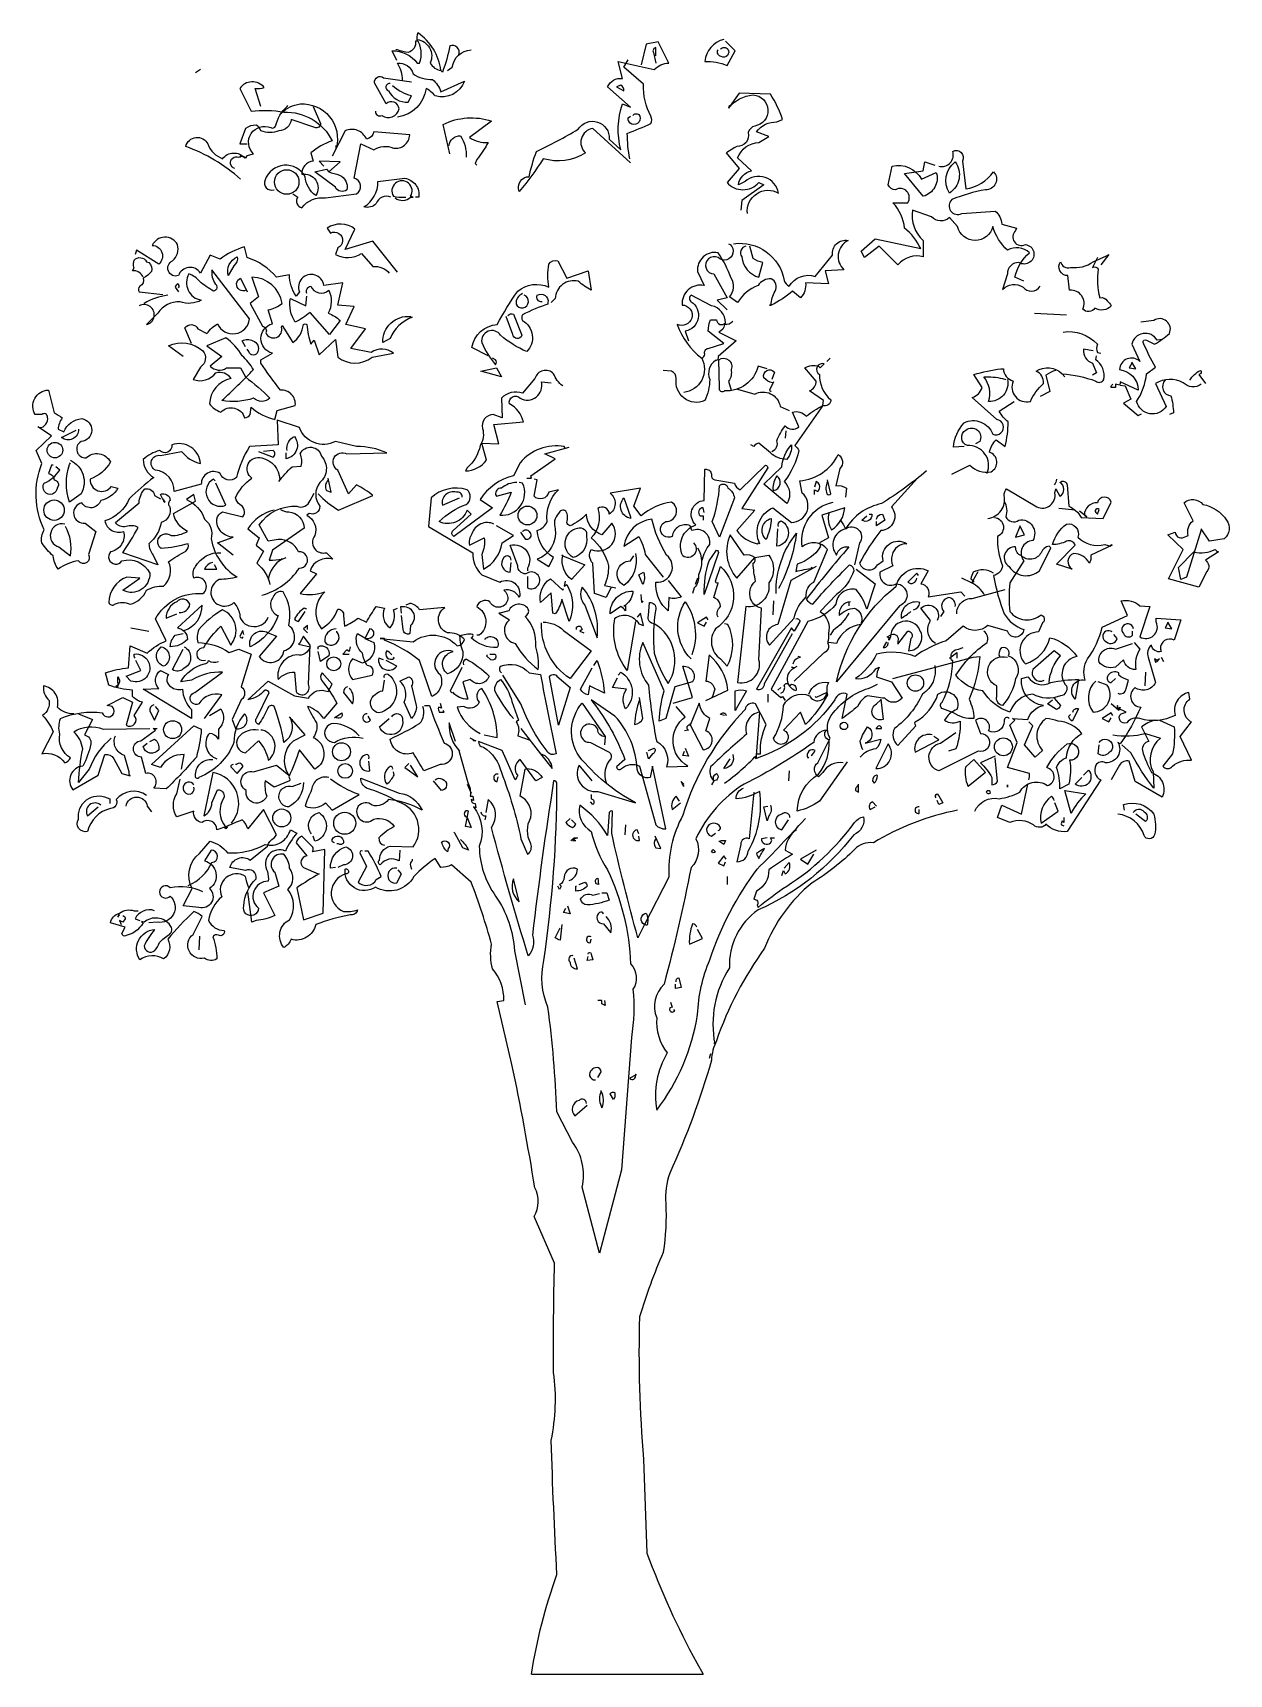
# Model space of a CAD drawing. Header units: metres. Extents: x -3.58 to 2.87, y 0 to 8.86.
import ezdxf

# ---------------------------------------------------------------- set-up
doc = ezdxf.new("R2010")
doc.units = ezdxf.units.M

msp = doc.modelspace()

# ---------------------------------------------------------------- linework, layer by layer
for p, q in [((-0.8912, 0), (0, 0)), ((-0.8912, 0), (0.0352, 0)), ((0, 0.0618), (0.0352, 0))]:
    msp.add_line(p, q)
at = {"flags": 128}
for points in [[(-1.6191, 8.7088), (-1.6412, 8.7574), (-1.6456, 8.7618, -0.240921), (-1.5088, 8.6956), (-1.4956, 8.6956, 0.236053), (-1.5088, 8.8235, -0.5), (-1.4382, 8.6956, 0.236053), (-1.3809, 8.6559, 0.211075), (-1.5044, 8.8588, 0.162277), (-1.5088, 8.8147), (-1.5176, 8.8147, -0.383194), (-1.5574, 8.7529, -0.056625), (-1.6147, 8.7662), (-1.6235, 8.7662)], [(-1.2838, 8.7397, 0.651581), (-1.3324, 8.7882, -0.045349), (-1.3721, 8.6471), (-1.3809, 8.6559)], [(-0.3574, 8.1574), (-0.5603, 8.3427, 0.636124), (-0.6, 8.2103, -0.212875), (-0.8294, 8.1794, -0.040161), (-0.9574, 8.0029, -0.538727), (-0.9044, 8.0824, -0.038391), (-0.8647, 8.2191, 0.023422), (-0.6397, 8.3382, -0.778931), (-0.4721, 8.2853), (-0.4103, 8.2279, -0.14267), (-0.4015, 8.475), (-0.3574, 8.4574), (-0.4809, 8.5677, -0.349304), (-0.4015, 8.6118), (-0.4235, 8.7044), (-0.2294, 8.6603, -0.186783), (-0.15, 8.6956), (-0.2074, 8.8103), (-0.2735, 8.7971), (-0.3, 8.6868)], [(-0.2206, 8.7353), (-0.2206, 8.7794, 0.535172), (-0.2338, 8.7529), (-0.2206, 8.6956)], [(0.1456, 8.8235, 0.315994), (0.0441, 8.7044, -0.114075), (0.1632, 8.6824), (0.2074, 8.7618), (0.1544, 8.8147)], [(0.1279, 8.7706, -0.449051), (0.1676, 8.7706, -0.780762), (0.1324, 8.7309, -0.5), (0.1147, 8.7662)], [(-1.5882, 8.6029, 0.143021), (-1.6147, 8.6956, -0.358047), (-1.5309, 8.6382, 0.172546), (-1.425, 8.6074, -0.123093), (-1.3809, 8.5412), (-1.2529, 8.5985, -0.40274), (-1.4118, 8.5191, 0.082748), (-1.4603, 8.5588, -0.343094), (-1.6147, 8.4044)], [(-1.3456, 8.6559), (-1.3191, 8.6735, -0.365204), (-1.2176, 8.7662)], [(-0.3618, 8.1794, -0.04158), (-0.375, 8.3162, 0.012192), (-0.2471, 8.3691, 0.248367), (-0.2471, 8.4088, -0.13884), (-0.2868, 8.5809), (-0.3926, 8.6735), (-0.3706, 8.7132)], [(-2.3515, 8.4618), (-2.3824, 8.5588, 0.123093), (-2.3338, 8.5632, 0.499542), (-2.4662, 8.5588), (-2.4044, 8.4353, -0.074951), (-2.2279, 8.4309, -0.294968), (-1.9676, 8.2765, 0.096375), (-2.0824, 8.2103), (-2.0691, 8.1662, 0.398468), (-2.1309, 8.0956, -0.659393), (-2.0559, 7.9809, -0.217575), (-2.1132, 8.0824, 0.649521), (-2.3294, 8.0647, 0.661377), (-2.2809, 8.0118)], [(-1.7338, 8.4353, 0.566177), (-1.6985, 8.4132, 0.534058), (-1.6059, 8.4485, 0.630219), (-1.6765, 8.475), (-1.7382, 8.5897, -0.679398), (-1.6897, 8.6162), (-1.5397, 8.5941)], [(-1.6544, 8.5853, 0.926025), (-1.6632, 8.5456, 0.286789), (-1.5574, 8.4838), (-1.5397, 8.5191, -0.120178), (-1.6412, 8.5721)], [(-0.4324, 8.5677), (-0.3926, 8.5456, 0.276978), (-0.4103, 8.5765), (-0.4324, 8.5677)], [(0.2735, 7.8838, -0.61586), (0.4412, 7.9941, 0.591492), (0.2603, 8.0559), (0.225, 8.0382, -0.334061), (0.2956, 8.1132), (0.2206, 8.1838, -0.300079), (0.3353, 8.2677), (0.3882, 8.2985), (0.3221, 8.325, -0.24559), (0.4324, 8.3779), (0.4632, 8.3912, 0.064346), (0.3971, 8.5279), (0.2294, 8.5324), (0.1721, 8.4529, -0.216293), (0.3044, 8.5235, -0.89946), (0.3132, 8.3559, 0.265564), (0.2779, 8.3206, -0.5), (0.2162, 8.2456, 0.034439), (0.1588, 8.2103), (0.2294, 8.1265), (0.1632, 8.0515, 0.461777), (0.3353, 8.0515), (0.3618, 8.0382), (0.2426, 7.9544), (0.2382, 7.9015)], [(-2.4926, 8.1265, -1.044418), (-2.4706, 8.1882, -0.323349), (-2.4309, 8.1838), (-2.4265, 8.1971), (-2.3912, 8.2059, -0.840088), (-2.2985, 8.3471, 0.4142), (-2.2721, 8.3559, -0.154678), (-2.2103, 8.4618), (-2.2059, 8.4662)], [(-2.0691, 8.4618), (-2.0294, 8.3691, -0.489075), (-2.0603, 8.3471), (-2.1882, 8.3912, -0.380188), (-2.2544, 8.3294, -0.181808), (-2.3515, 8.3294, 0.224854), (-2.3779, 8.3603, 0.162277), (-2.4353, 8.3427), (-2.4662, 8.2588), (-2.4265, 8.2588)], [(-2.2279, 8.4441), (-2.2279, 8.4309), (-2.2279, 8.4441), (-2.2412, 8.4265, -0.162277), (-2.1397, 8.475, -0.516235), (-1.9456, 8.2368), (-1.9456, 8.25)], [(-0.3441, 8.4132, -0.442368), (-0.3132, 8.4177, -1.516525), (-0.3706, 8.4), (-0.3574, 8.4088)], [(-2.1794, 7.9897), (-2.1529, 7.9721, 0.54657), (-2.1309, 7.9147, -0.272095), (-2.0029, 7.9677), (-1.8353, 7.9897, 0.677032), (-1.8485, 8.0735), (-1.8132, 8.2588), (-1.7426, 8.2279, -0.248367), (-1.6368, 8.2368, 0.452606), (-1.5485, 8.3074), (-1.7426, 8.325, -0.333328), (-1.7824, 8.2853, 0.430618), (-1.8971, 8.3294), (-1.9676, 8.1927)], [(-1.3324, 8.2059), (-1.3676, 8.3647, -0.198578), (-1.1074, 8.3824), (-1.2265, 8.2941, 0.173447), (-1.125, 8.2677, -0.044205), (-1.1868, 8.175), (-1.1956, 8.1529), (-1.1868, 8.1441)], [(-2.4618, 8.0691, 0.094757), (-2.7574, 8.2456, -0.699951), (-2.6382, 8.2588, 0.222214), (-2.5588, 8.1794, -0.480621), (-2.4397, 8.1838), (-2.4353, 8.1882)], [(-1.3368, 8.25, -0.388977), (-1.275, 8.3029, -0.162277), (-1.2441, 8.1882)], [(1.7647, 7.5177), (1.7162, 7.5397, -0.157089), (1.7956, 7.6721, 0.333328), (1.6765, 7.6853, -0.128128), (1.5971, 7.8132, -0.797302), (1.4074, 7.8132), (1.3632, 7.8618, -0.408356), (1.2662, 7.8662), (1.1647, 7.9015, 0.259506), (1.2221, 7.7382), (1.2221, 7.65, 0.302765), (1.0853, 7.6059), (0.9838, 7.7074), (0.9044, 7.6456), (0.8868, 7.6809), (0.9618, 7.7471), (1.2088, 7.6941, 0.117401), (1.1206, 7.8044, 0.173203), (1.0588, 7.9412), (1.1382, 7.9412, 0.806671), (1.0721, 8.0118, -0.276978), (1.0324, 8.0382), (1.0544, 8.1397, -0.330963), (1.2132, 8.0691), (1.2926, 8.1044, -0.419418), (1.2221, 7.9765), (1.1206, 8.1), (1.2221, 8.1132), (1.2309, 8.1618), (1.2838, 8.1441)], [(1.3059, 8.1397, 0.600372), (1.3809, 8.2191, -0.753342), (1.4338, 8.1662), (1.4515, 8.0162, 0.194229), (1.6015, 8.1088, -0.678314), (1.5574, 8.0118, 0.051498), (1.3765, 7.9588, 0.881622), (1.4294, 7.8838), (1.6103, 7.8971, -0.201935), (1.6456, 7.8265), (1.725, 7.8044), (1.7206, 7.7912, 0.881622), (1.7735, 7.7162, -1.244614), (1.7382, 7.6191, 0.436066), (1.6765, 7.5574), (1.65, 7.4735, -0.359619), (1.7603, 7.4868, 0.522507), (1.8529, 7.4912)], [(1.3941, 8.1618, -0.434998), (1.3632, 7.9941, -0.383423), (1.3941, 8.1618)], [(-1.9853, 8.1088, 0.021729), (-1.9279, 8.0912, -0.356949), (-1.8882, 8.0118, -0.482147), (-1.95, 8.025), (-2.0603, 8.1088), (-1.9985, 8.1221), (-1.9853, 8.1088)], [(-1.65, 7.9721, 0.453766), (-1.7294, 7.9368, -0.265564), (-1.7956, 7.9191, 0.264557), (-1.7206, 8.0559), (-1.575, 8.0735, -0.415939), (-1.5, 7.9721), (-1.5176, 7.9721)], [(-1.6279, 7.9677, 0.366302), (-1.5441, 7.9721), (-1.5309, 7.9721), (-1.5441, 7.9765, 1.810471), (-1.6368, 7.9765, 0.099014), (-1.5794, 7.9721), (-1.5706, 7.9721)], [(-1.6147, 7.5662), (-1.7471, 7.7338), (-1.8971, 7.6897), (-1.8441, 7.8, 0.323273), (-1.9941, 7.8044), (-1.9765, 7.7779, -1.034378), (-1.9368, 7.6985), (-1.95, 7.6632, 0.280991), (-1.8088, 7.6677), (-1.7471, 7.5971, -0.26123), (-1.6588, 7.5618)], [(-2.7706, 7.1118), (-2.85, 7.1691, -0.294098), (-2.6647, 7.1427, -0.441696), (-2.6779, 7.0544), (-2.7176, 6.9882, 0.332855), (-2.5941, 7.0235, -0.375732), (-2.5147, 6.9927, 0.339447), (-2.6294, 6.8559, 0.128281), (-2.5676, 6.8118, -0.578079), (-2.4397, 6.7809, 0.276978), (-2.4088, 6.7985), (-2.4044, 6.8382, 0.124008), (-2.2765, 6.7721), (-2.2632, 6.8206), (-2.1662, 6.8471, 0.463104), (-2.2456, 6.9309, -0.025284), (-2.3515, 7.0765), (-2.3515, 7.0941), (-2.2897, 7.1294, -0.779266), (-2.2897, 7.2882), (-2.3118, 7.3632, 0.118973), (-2.2368, 7.3985, 0.363647), (-2.4, 7.5397), (-2.3647, 7.4338), (-2.4088, 7.3985), (-2.3426, 7.275, -0.5), (-2.325, 7.2397, 0.970154), (-2.2412, 7.2706), (-2.2368, 7.2794), (-2.1794, 7.1868, 0.208466), (-2.1221, 7.2838, -0.5), (-2.1044, 7.2838, 0.056854), (-2.0824, 7.1779), (-2.0647, 7.2), (-2.0382, 7.1206), (-1.95, 7.2044), (-1.9368, 7.1074, 0.333328), (-1.7515, 7.1074), (-1.6368, 7.1294, 0.334427), (-1.7559, 7.1338), (-1.8662, 7.1559), (-1.7868, 7.2618), (-1.8926, 7.2838), (-1.8485, 7.3809), (-1.9368, 7.3897), (-1.9103, 7.5088), (-2.0118, 7.4956, 1.125015), (-2.1441, 7.4603), (-2.1618, 7.4382, -0.162277), (-2.1971, 7.5529), (-2.2676, 7.5397, 0.14122), (-2.4265, 7.6456), (-2.4397, 7.7029, 0.106674), (-2.5721, 7.6368), (-2.625, 7.6588), (-2.6779, 7.5618, 0.62291), (-2.7971, 7.5485, -0.972748), (-2.8279, 7.6279, 0.276978), (-2.8015, 7.7162, 0.613373), (-2.9382, 7.7118, -0.688248), (-2.9029, 7.6103), (-3.0221, 7.6853), (-3.0309, 7.6632)], [(0.1985, 7.7206, -0.4021), (0.4721, 7.5221, 0.236053), (0.4985, 7.4912, -0.350769), (0.6397, 7.5441), (0.7324, 7.6588, -0.513931), (0.8162, 7.7382, 0.519897), (0.7941, 7.5794), (0.6926, 7.575), (0.7103, 7.5044), (0.5868, 7.5088, -0.233566), (0.5603, 7.4294), (0.5162, 7.4647, -0.081039), (0.4015, 7.3897), (0.3926, 7.3897), (0.4015, 7.3897, -0.147995), (0.4235, 7.4647, 0.442368), (0.4015, 7.5309, 0.265564), (0.3309, 7.4956, 0.169403), (0.2206, 7.4029), (0.1765, 7.4338, 0.349014), (0.1853, 7.5353, 0.066803), (0.1147, 7.6721, 0.501038), (0.0044, 7.5706), (0.0397, 7.4956, 0.492294), (-0.0794, 7.3897, -0.5), (-0.0265, 7.3191, -0.4142), (-0.1059, 7.2838, 0.138321), (0.0265, 7.1029, -0.529709), (-0.0706, 6.9177)], [(0.1721, 7.7206), (0.1809, 7.7162, -1.00415), (0.1147, 7.6456, 1.247116), (0.0926, 7.5574), (0.1632, 7.4294), (0.1103, 7.4162), (0.1632, 7.3632)], [(0.2647, 7.7074, 0.54657), (0.2426, 7.65, 0.310577), (0.3353, 7.5397), (0.3574, 7.6191, -0.131805), (0.3044, 7.6412), (0.2868, 7.7074)], [(-2.9868, 7.5397, 0.326447), (-3.0441, 7.575), (-3.0353, 7.5882, -0.099014), (-3.0397, 7.6147), (-3.0353, 7.6324, -0.522827), (-2.9691, 7.6235), (-2.9559, 7.6191, -0.276978), (-2.9426, 7.5706, -0.123093), (-2.9868, 7.5353, -0.350769), (-3.0044, 7.4912, 0.4142), (-3.0088, 7.4603), (-2.8809, 7.4471)], [(-2.5235, 7.5574), (-2.5279, 7.5485, -0.369919), (-2.4794, 7.65, -0.265564), (-2.4971, 7.6015), (-2.5235, 7.5574)], [(-1.125, 7.1162), (-1.2132, 7.1603, -0.357925), (-1.0765, 7.2838, -0.02861), (-0.9662, 7.4647, -0.284912), (-0.7985, 7.4868, -0.072906), (-0.7985, 7.6103, -0.350769), (-0.75, 7.6279), (-0.7015, 7.5353), (-0.5868, 7.575), (-0.5691, 7.4691, -0.042465), (-0.6397, 7.5177, 0.482147), (-0.7632, 7.425), (-0.7853, 7.4029)], [(2.1618, 7.6456), (2.1353, 7.5927, -0.4142), (2.1662, 7.5838, 0.112411), (2.175, 7.4294, -0.302765), (2.2147, 7.4118, -0.099014), (2.2368, 7.3853, -0.357651), (2.1485, 7.3721, -0.463791), (2.0824, 7.3677, 0.593826), (2.0118, 7.4691), (2.0029, 7.5485, -0.62767), (1.9632, 7.6235, 0.457672), (2.0162, 7.5927, 0.184982), (2.1397, 7.6235), (2.2103, 7.6544), (2.2235, 7.6632), (2.1794, 7.6059)], [(-2.7265, 7.1824), (-2.7618, 7.2662, -0.563461), (-2.6912, 7.2618), (-2.6426, 7.2353, -0.132751), (-2.5853, 7.2882, 0.770752), (-2.4132, 7.3147), (-2.6162, 7.5794, 0.176163), (-2.5985, 7.5044, -0.659393), (-2.6074, 7.4647, -0.051254), (-2.6824, 7.5177, 0.123093), (-2.7397, 7.5574, 0.535172), (-2.6735, 7.4162, -0.225418), (-2.7882, 7.4074, 0.260452), (-2.9074, 7.3456), (-2.9691, 7.2838, 1.152542), (-3.0088, 7.3853)], [(-2.4309, 7.4691, -1), (-2.4618, 7.5353), (-2.4265, 7.4603)], [(-2.8544, 7.4427, 0.093063), (-2.9824, 7.3985)], [(-2.7971, 7.4824, 0.618027), (-2.8015, 7.5044, 0.162277), (-2.8147, 7.4868), (-2.7971, 7.4603)], [(-2.1044, 7.4515, -0.480621), (-2.0824, 7.4912, 0.516449), (-1.9853, 7.4691, -0.249695), (-1.9897, 7.3456, -0.105927), (-1.9235, 7.3059), (-1.9809, 7.2309), (-2.0868, 7.35, -0.054871), (-2.1662, 7.2971, -0.192581), (-2.1926, 7.425), (-2.1088, 7.3853), (-2.1044, 7.4382)], [(-0.8338, 7.4074, -0.618027), (-0.8603, 7.4427, -0.649872), (-0.8029, 7.4029), (-0.8029, 7.3941, 0.048447), (-0.9397, 7.3368, 0.291199), (-0.9397, 7.3059, -0.493149), (-0.9176, 7.1382, -0.073044), (-1.0588, 7.2265, 0.819794), (-1.1603, 7.1868, 0.07692), (-1.0853, 7.0677, 0.333328), (-1.0853, 7.0941), (-1.1029, 7.1029)], [(-0.9397, 7.4515, 0.326447), (-0.975, 7.3941, 1.475342), (-0.9309, 7.4427)], [(0.0265, 7.1029, 0.333328), (0.0441, 7.125, -0.5), (0.0618, 7.1559), (0.1456, 7.1824), (0.0618, 7.2485, -0.099014), (0.075, 7.3103), (0.1059, 7.3103, 0.663971), (0.1544, 7.2927, 0.376755), (0.0794, 7.3853), (-0.0309, 7.4427, 0.5), (-0.0309, 7.4074, -0.682281), (-0.0618, 7.2485), (-0.0441, 7.1956)], [(-1.5397, 7.3235), (-1.5353, 7.3235, 0.20787), (-1.6544, 7.2088), (-1.6941, 7.1868, -0.455139), (-1.5441, 7.3279), (-1.5397, 7.3235)], [(-1.0191, 7.3324, -0.302765), (-0.9882, 7.3412), (-0.9441, 7.2265, -0.816528), (-0.9926, 7.2309), (-1.0279, 7.3279)], [(0.1941, 7.3015, -0.243835), (0.15, 7.2838, -0.263626), (0.1191, 7.2441), (0.2118, 7.1956), (0.1147, 7.1118, -0.535172), (0.1015, 7.0897, 0.371796), (0.0706, 6.9882, -0.090164), (0.0441, 6.8735, -0.594772), (-0.1103, 6.9927, 0.312363), (-0.1368, 7.0324), (-0.1809, 7.0368)], [(2.7221, 6.9618, -0.369919), (2.625, 6.9706, 0.264481), (2.475, 6.9662), (2.5324, 6.8427, -0.666656), (2.3735, 6.8691, 0.123093), (2.4265, 7.0191), (2.475, 7.0544, -0.027252), (2.4088, 7.1868, -0.720749), (2.4265, 7.2), (2.4706, 7.1779, 0.03653), (2.55, 7.2353, 0.769547), (2.4662, 7.3059), (2.3956, 7.2971)], [(-2.4353, 7.0015, -0.033035), (-2.3029, 6.8868, -0.399994), (-2.3912, 6.8868, -0.122452), (-2.5632, 6.8735, 0.012192), (-2.3912, 7.0412, 0.056335), (-2.4529, 7.1162, 0.100357), (-2.5412, 7.2132), (-2.6426, 7.1691), (-2.5632, 7.1118), (-2.625, 7.0588, 0.349121), (-2.5368, 7.05), (-2.4618, 7.05), (-2.4353, 7.0015)], [(-2.4353, 7.1647), (-2.4529, 7.1956, -0.309357), (-2.3956, 7.1956, -0.468369), (-2.3691, 7.1382, -0.763794), (-2.4176, 7.1382), (-2.4265, 7.1515)], [(1.9765, 7.2441, -0.247742), (2.1618, 7.1779, 0.207977), (2.1618, 7.1338), (2.1794, 7.1294)], [(2.5103, 7.2044), (2.4838, 7.2, 0.686798), (2.3471, 7.1779), (2.3912, 7.0853, 0.648468), (2.2809, 7.0412, -0.37442), (2.3824, 6.9309), (2.2853, 6.975, -0.236053), (2.2809, 6.9574), (2.2588, 6.9618), (2.2588, 6.9441), (2.2368, 6.9441, -0.4142), (2.2456, 6.9618)], [(0.3794, 7.0456), (0.3309, 7.0588, -0.35936), (0.15, 6.9265, -0.872879), (0.1235, 6.9441), (0.1191, 7.0941, -0.762802), (0.1853, 7.0412, -0.205246), (0.1721, 6.9794), (0.1853, 6.9309)], [(1.4426, 6.6265), (1.3853, 6.6221, -0.159866), (1.4426, 6.7544, -0.443787), (1.5971, 6.6927, 1.153), (1.6191, 6.7721), (1.4868, 6.8912, 0.251633), (1.5397, 6.9441), (1.4956, 7.0147, -0.035156), (1.6412, 7.0456), (1.6544, 7.0456, 0.326782), (1.7074, 6.9794, 0.618027), (1.8, 6.8691, -0.102722), (1.8706, 6.9662, 0.333328), (1.8309, 7.0324, -0.346832), (1.9721, 7.0191, -0.064789), (2.1529, 6.9794, 0.5), (2.1971, 6.9882, 0.287735), (2.1529, 7.0941), (2.1574, 7.1162)], [(2.1397, 7.1427), (2.0868, 7.1515, 0.37204), (2.1353, 7.0765), (2.1574, 7.0235), (2.1353, 7.0103)], [(-0.7235, 6.9529, -0.140045), (-0.7721, 7.0191, 0.57489), (-0.8735, 6.9927), (-0.9397, 6.9132, 0.29335), (-1.0544, 6.8868), (-1.05, 6.7809), (-1.0985, 6.7985, 0.477875), (-1.1559, 6.7235, -0.21463), (-1.1691, 6.6309, -0.178345), (-1.2397, 6.5118), (-1.2485, 6.4941, 0.217789), (-1.1338, 6.5515), (-1.1603, 6.6441), (-1.0676, 6.6397), (-1.0941, 6.7456), (-0.9353, 6.7588, 0.213028), (-1.0103, 6.8559, -0.817993), (-0.9529, 6.8868, 0.658905), (-0.8382, 6.975), (-0.7853, 6.9706)], [(0.4059, 6.6, 0.4142), (0.4324, 6.6574, -0.085083), (0.4765, 6.7368, 0.409286), (0.5515, 6.7324), (0.5162, 6.8118, -0.286789), (0.5912, 6.7897, -0.035156), (0.6794, 6.8471), (0.6838, 6.8735), (0.6088, 6.9265, 0.308105), (0.6441, 6.9794), (0.5824, 7.05, -0.220123), (0.6574, 7.0588), (0.6662, 7.05), (0.6882, 7.0721, 0.907883), (0.6618, 7.0147, 0.222046), (0.7235, 6.8779, -0.523941), (0.6794, 6.8471), (0.5294, 6.6309, -0.099014), (0.5515, 6.6044, -0.106323), (0.4721, 6.4368, -0.326889), (0.4897, 6.3221), (0.4853, 6.3177), (0.3618, 6.4235), (0.4588, 6.5162, -0.165176), (0.5118, 6.6353, -0.200851), (0.4853, 6.5559, -0.173203), (0.3971, 6.5912), (0.3353, 6.6441, 0.236053), (0.3088, 6.6265), (0.2912, 6.6353)], [(0.4103, 6.9706, -0.178345), (0.3618, 6.9971, -0.817993), (0.4191, 7.0279), (0.4059, 6.9882)], [(1.6765, 6.9882, -0.489075), (1.575, 6.8691, 0.257034), (1.5485, 7.0015, -0.076462), (1.65, 6.9927), (1.6676, 6.9882)], [(1.9368, 7.0368, 0.092926), (1.8838, 7.0103), (1.9059, 6.9221), (1.8529, 6.8956)], [(2.6603, 6.9838, -0.132751), (2.7176, 7.0368, -0.5), (2.7176, 7.0191), (2.7088, 7.0147), (2.7441, 6.9662)], [(-3.5471, 6.7279, 0.475967), (-3.5029, 6.7853, 0.663971), (-3.5338, 6.7985), (-3.5691, 6.7985, -0.578598), (-3.4985, 6.9309), (-3.4677, 6.8074, -0.062256), (-3.4235, 6.7809, 0.15036), (-3.4456, 6.7191), (-3.4147, 6.7059, -0.28447), (-3.3176, 6.7765, -0.892212), (-3.3221, 6.6529, 0.789642), (-3.2956, 6.5647, -0.497391), (-3.1632, 6.5427, -0.176483), (-3.2735, 6.45, 0.748825), (-3.1588, 6.4103), (-3.1235, 6.4015, -0.225281), (-3.2162, 6.3353, -0.647598), (-3.3176, 6.3221, 0.955292), (-3.3, 6.2118), (-3.2426, 6.1677), (-3.2824, 6.0441, -1), (-3.3353, 6.0088, 0.125122), (-3.4456, 5.9647, -0.137939), (-3.4721, 6.0353, -0.062256), (-3.5338, 6.1059, -0.18132), (-3.5206, 6.1765, -0.210037), (-3.5338, 6.5338), (-3.5647, 6.6044), (-3.4809, 6.6838), (-3.5559, 6.7324)], [(0.2206, 6.9353), (0.3132, 6.9088, -0.510468), (0.45, 6.8427), (0.4985, 6.8206)], [(2.5279, 6.9838, 0.656815), (2.5588, 6.9, -0.053406), (2.5721, 6.8074), (2.55, 6.7985)], [(1.3765, 6.4765), (1.4735, 6.525, 0.25), (1.5882, 6.4897, 0.663467), (1.5794, 6.5956, -0.148178), (1.6147, 6.6618), (1.6632, 6.6265, 0.057068), (1.6809, 6.7588, -0.099014), (1.6324, 6.8162), (1.7118, 6.8691)], [(-2.0426, 6.3706, 0.068298), (-1.9324, 6.2824), (-1.7471, 6.3618, 0.035156), (-1.8353, 6.4191), (-1.8794, 6.3706), (-1.9368, 6.4985, -0.984375), (-1.8882, 6.5868), (-1.6721, 6.5912, 0.108856), (-1.8353, 6.6265), (-1.95, 6.6529, -0.448303), (-2.1441, 6.7279), (-2.2632, 6.7677), (-2.2588, 6.6353), (-2.4132, 6.6265, 0.080551), (-2.4838, 6.4588, -0.524551), (-2.5721, 6.4809, 0.59317), (-2.6735, 6.4235), (-2.8191, 6.3838, 0.390503), (-2.9206, 6.4985, -0.868866), (-2.8941, 6.5779), (-2.7794, 6.6, 0.173203), (-2.6779, 6.5338, 0.499069), (-2.8324, 6.6353, -0.72995), (-2.8985, 6.6044, 0.115616), (-2.9868, 6.5559, 0.276978), (-2.9294, 6.4588, 0.033035), (-3.0618, 6.3441, -0.228363), (-3.1941, 6.225, 0.456192), (-3.0926, 6.1677, -0.433426), (-3.1632, 6.0574, 1.078903), (-3.1015, 6.0088, -0.36409), (-2.9515, 5.9427, -0.580322), (-3.0971, 5.85), (-3.0044, 5.9162), (-3.075, 5.9206, 0.321106), (-3.1721, 5.7838, 0.566177), (-3.1412, 5.775, -0.211075), (-3.0574, 5.775, 0.243835), (-2.9691, 5.85, -0.145935), (-2.8765, 5.8721, 0.321701), (-2.85, 6.0044, -0.013153), (-2.7574, 6.0618, 0.333328), (-2.7441, 6.1015, -0.053406), (-2.8897, 6.075, -1.029831), (-2.8368, 6.1456, 0.141342), (-2.7485, 6.1677, -0.23027), (-2.8235, 6.2647), (-2.7044, 6.3309), (-2.7132, 6.3662), (-2.7529, 6.3397, -0.215332), (-2.6559, 6.2338, -0.302765), (-2.6206, 6.1279, 0.214661), (-2.4794, 5.9206, -0.032745), (-2.5765, 5.9074, 1.185196), (-2.4971, 5.7838, -0.115112), (-2.4662, 5.7221, 0.379791), (-2.4044, 5.6559, 0.362045), (-2.3118, 5.7044)], [(-3.3353, 6.7191, -0.637756), (-3.4279, 6.675), (-3.3485, 6.7147)], [(-2.2103, 6.6044, -0.350769), (-2.1706, 6.6794, -0.561172), (-2.2147, 6.5603), (-2.2147, 6.5912)], [(1.5662, 6.4809, 0.559616), (1.4603, 6.6309, -0.630219), (1.4515, 6.7147, -0.808411), (1.5265, 6.6529), (1.5044, 6.6397)], [(-2.5015, 6.0397), (-2.5853, 6.1059), (-2.5015, 6.1368, -0.43013), (-2.5897, 6.2338, -0.263626), (-2.5588, 6.2735), (-2.4485, 6.2471, 0.489075), (-2.4662, 6.3132, -0.178345), (-2.4882, 6.3485, -0.14975), (-2.4, 6.4544, -0.856918), (-2.3471, 6.5647, -0.338852), (-2.25, 6.45), (-2.2544, 6.4368, -0.055374), (-2.1838, 6.5162), (-2.1353, 6.5206, 0.195877), (-2.1397, 6.5868, -0.724503), (-2.025, 6.5735, -0.43483), (-2.0338, 6.4324, 0.345184), (-2.0338, 6.3044, -0.544022), (-2.0912, 6.2647), (-2.1044, 6.2559, -0.362045), (-2.0603, 6.1456, 0.396576), (-2.0559, 6.0662, 0.236053), (-1.9985, 6.0529), (-1.9632, 6.0177, 0.401123), (-2.0868, 5.9559), (-2.0515, 5.9382), (-2.1397, 5.8324, 0.137604), (-2.0074, 5.8412, 0.396027), (-2.025, 5.6427, 0.180374), (-1.9368, 5.7485, -0.463791), (-1.9059, 5.7132), (-1.9015, 5.6559, 0.051575), (-1.8265, 5.7), (-1.7824, 5.6779, -0.023788), (-1.7294, 5.7618), (-1.6853, 5.7529, 0.368179), (-1.6544, 5.6471, 0.264557), (-1.6368, 5.7441), (-1.6147, 5.7529)], [(-2.3647, 6.6), (-2.2853, 6.5691, 0.5), (-2.2853, 6.6044), (-2.3382, 6.6)], [(-0.7103, 6.6177), (-0.7147, 6.6265, 0.262833), (-0.9529, 6.5382), (-0.9882, 6.4677, 0.194489), (-1.1691, 6.3397), (-1.1029, 6.2956), (-1.3103, 6.1412, -0.535172), (-1.3147, 6.1721), (-1.2176, 6.2603), (-1.2397, 6.2824, -0.445358), (-1.3897, 6.2206, -0.112671), (-1.2441, 6.3132, 0.498764), (-1.2397, 6.3927, 0.269211), (-1.4338, 6.3485), (-1.4471, 6.1941), (-1.2088, 6.0529, 0.212448), (-1.1603, 5.9338), (-1.0632, 5.8941, -0.669449), (-0.9574, 5.8103, 0.362045), (-1.0412, 5.85, -1.319412), (-1.1162, 5.7882, 0.480621), (-1.1868, 5.7618, -0.538818), (-1.1735, 5.6074), (-1.1868, 5.6074)], [(-0.0176, 6.1059, -0.931778), (-0.075, 6.0353, -0.45929), (-0.0044, 6.2029, -0.660172), (0.0397, 6.3353), (0.0441, 6.5029, -0.442368), (0.0794, 6.4765, 0.4142), (0.0971, 6.4456), (0.2029, 6.4279, 0.219635), (0.2338, 6.3927), (0.3706, 6.525, -0.333328), (0.3838, 6.5118), (0.2426, 6.2912), (0.3132, 6.2824), (0.2162, 6.1721, 0.188675), (0.3265, 6.1015), (0.3353, 6.1059), (0.3397, 6.1015, -0.420059), (0.4103, 6.2956), (0.5118, 6.2162, 0.685608), (0.5691, 6.375), (0.5559, 6.4412, 0.263565), (0.7632, 6.5824, -0.49028), (0.7721, 6.5074), (0.75, 6.4147, -0.205246), (0.8074, 6.4015), (0.8029, 6.3529)], [(-3.4721, 6.525), (-3.4809, 6.525), (-3.4985, 6.4809, -0.38205), (-3.4677, 6.4456, -0.618027), (-3.45, 6.4059, -1.341293), (-3.5206, 6.4279, 0.132751), (-3.4368, 6.4985), (-3.4588, 6.5162)], [(-3.3794, 6.5515, -0.432632), (-3.3221, 6.3706), (-3.3838, 6.3265, -0.173904), (-3.3838, 6.5294), (-3.3794, 6.5382)], [(0.4147, 6.3882, 0.659393), (0.4324, 6.4677, 0.139038), (0.4103, 6.3971), (0.4147, 6.3882)], [(1.2397, 6.4941, -0.032425), (0.9971, 6.3177, 0.210526), (0.8029, 6.1809, 0.557053), (0.7544, 6.0397, -0.431534), (0.8206, 6.0838, 0.015289), (0.5912, 5.8015, 0.162277), (0.6265, 5.775, -0.030579), (0.825, 5.9868, -0.355026), (0.8471, 5.9559, -0.161758), (0.7544, 5.8279), (0.6662, 5.7353, -0.32045), (0.7103, 5.6162, -0.099014), (0.7059, 5.5677, -0.46698), (0.6838, 5.5103), (0.525, 5.3603)], [(-2.8765, 6.3397), (-2.8765, 6.3309), (-2.8676, 6.3265, -0.051575), (-2.8941, 6.3662, -0.580322), (-2.8412, 6.3353, 0.442368), (-2.8456, 6.3044, -0.445358), (-2.8897, 6.2162, -0.177689), (-2.9559, 6.1015, 0.15036), (-2.9338, 6.0397), (-2.9074, 5.9868), (-3.0971, 6.0529, 0.019806), (-3.0132, 6.1897, 0.195877), (-3.0794, 6.1941, -0.32045), (-3.1368, 6.2162), (-3.0088, 6.3221, -0.171616), (-2.9779, 6.3971, -0.427887), (-2.925, 6.3618), (-2.8941, 6.3441)], [(-2.5985, 6.4412), (-2.6074, 6.45, 0.940445), (-2.5412, 6.3088), (-2.5941, 6.4279)], [(-1.9897, 6.4456, 0.292984), (-1.9985, 6.3882), (-1.9721, 6.3794), (-1.9897, 6.4544)], [(-1.2662, 6.3529, 0.541687), (-1.2971, 6.3794, 0.576218), (-1.3721, 6.3088), (-1.2794, 6.3485)], [(-0.9706, 6.4324, 0.162277), (-1.0544, 6.4015, 0.463791), (-1.0853, 6.3662), (-1.0809, 6.3574), (-1.0015, 6.3794, -0.058853), (-1.0632, 6.2559, 0.588898), (-0.9397, 6.4279), (-0.9574, 6.4324)], [(-0.4632, 5.8632), (-0.4897, 5.8103), (-0.5515, 5.8324), (-0.5603, 5.9956, -0.355026), (-0.5691, 6.0706, 0.788391), (-0.4588, 6.2118), (-0.5118, 6.15, -0.312881), (-0.5956, 6.2603, -0.116058), (-0.6838, 6.1985, -0.265564), (-0.7015, 6.2162, 0.226822), (-0.7059, 6.2779, 0.49527), (-0.7456, 6.2647, 0.295303), (-0.7632, 6.1809, -0.346893), (-0.8603, 6.0177), (-0.7985, 5.9779), (-0.7721, 6.0265, -0.244461), (-0.8603, 6.1721, 0.215332), (-0.8074, 6.2206, -0.236053), (-0.7456, 6.3927), (-0.7985, 6.3794, -0.59729), (-0.8779, 6.3574), (-0.8603, 6.4456), (-0.8779, 6.45)], [(0.0309, 6.0132, -0.149368), (0.0706, 6.0971, 0.589905), (-0.0265, 6.1721), (-0.0353, 6.1985, 0.490158), (-0.1324, 6.1412, -1.060547), (-0.1676, 6.2206, 0.776093), (-0.1368, 6.3265, 0.142365), (-0.3, 6.2515), (-0.3397, 6.3044), (-0.3044, 6.4015), (-0.4676, 6.375, -0.50354), (-0.4721, 6.2603, 0.628937), (-0.5338, 6.2912, -0.265564), (-0.5691, 6.1324, -0.169571), (-0.4765, 5.9824, -0.119873), (-0.4985, 5.8765), (-0.4368, 5.8632)], [(0.1235, 6.1368), (0.0838, 6.2206, 0.065445), (0.1235, 6.4147, -0.659393), (0.1676, 6.4015, -0.236053), (0.2029, 6.3485), (0.1235, 6.1368)], [(0.6353, 6.3662), (0.6353, 6.3927), (0.6529, 6.3838, 0.302765), (0.6618, 6.4191, 0.265564), (0.6441, 6.4368), (0.6353, 6.4059)], [(0.7059, 6.4368, 0.195877), (0.7015, 6.3706, 0.4142), (0.7235, 6.3706), (0.7059, 6.4456)], [(1.1912, 6.4544), (1.05, 6.3, -0.63649), (0.9926, 6.1721, 0.04776), (0.8779, 5.9956, 0.639832), (0.975, 5.9868), (1.0059, 6.0088, -0.689148), (1.1338, 6.1015, 0.369919), (1.0544, 6.0397, 0.225418), (1.0588, 5.9824), (0.9882, 5.9471, 0.638885), (1.0765, 5.8853, -0.813461), (1.0941, 5.7662), (0.7544, 5.3559, -0.173706), (1.0765, 5.8721, -0.490295), (1.2485, 5.9559), (1.2088, 5.8853, -0.489075), (1.2485, 5.8147), (1.425, 5.8412), (1.4471, 5.8191)], [(1.5706, 6.2382, 0.444092), (1.6588, 6.3618, -0.197815), (1.6721, 6.3971), (1.8353, 6.3, 0.607483), (1.9324, 6.375), (1.9368, 6.3971), (1.9588, 6.3574, 0.589737), (1.9588, 6.4324, -0.60791), (1.9985, 6.4191), (2.0074, 6.3044, -0.177399), (2.0735, 6.2427), (2.1926, 6.2382), (2.2368, 6.3265, 0.765594), (2.1618, 6.3221, 0.420074), (2.0912, 6.2559), (2.1044, 6.2471), (2.0647, 6.2779)], [(1.9412, 6.45, -0.173203), (1.9279, 6.4191)], [(-2.3471, 5.8235, 0.179703), (-2.1441, 5.9691, 1.048752), (-2.1485, 6.0574, 0.319077), (-2.2588, 6.1235), (-2.3118, 6.1147), (-2.3603, 6.2029, -0.261322), (-2.1574, 6.3044, 0.45993), (-2.0868, 6.3353), (-2.0647, 6.375)], [(-0.3574, 6.2471), (-0.3574, 6.2382, -0.602081), (-0.3926, 6.3485), (-0.3574, 6.2471)], [(0.0397, 6.2691), (0.0353, 6.2956, 0.663971), (0.0176, 6.2515), (0.0353, 6.2515), (0.0353, 6.2294)], [(0.6441, 5.9779), (0.5074, 5.9029), (0.4368, 5.6647, 0.621735), (0.3926, 5.5544), (0.525, 5.7, -0.145264), (0.5912, 5.8147, -0.318115), (0.6309, 5.8941), (0.7059, 6.0706, 0.4142), (0.5691, 6.0838, -0.3983), (0.7368, 6.3265)], [(0.7147, 6.2691, 0.240036), (0.7279, 6.1765, 0.2379), (0.7985, 6.2956), (0.675, 6.2559), (0.7103, 6.1324), (0.6618, 6.1059, -0.236053), (0.6662, 6.0838, -0.178345), (0.5426, 5.9912), (0.5338, 5.9515, -0.026764), (0.6265, 5.9691), (0.6176, 5.9735)], [(1.6588, 6.3309, -0.203796), (1.6676, 6.2471, 0.5), (1.7382, 6.2294, -0.634598), (1.8132, 6.1191, 0.605972), (1.7647, 6.0088), (1.6897, 5.8897, 0.057175), (1.6897, 5.7353, 0.421936), (1.8574, 5.7177, -0.582718), (1.8662, 5.6735), (1.8441, 5.625, 0.620148), (1.7647, 5.4618), (1.7735, 5.4529, 0.257812), (1.9059, 5.5941, -0.173203), (2.0515, 5.4927, 0.587067), (1.9941, 5.3338, -0.514618), (1.9632, 5.2809, -0.232178), (1.8132, 5.2897, 0.29216), (1.6897, 5.1927, -0.185837), (1.5441, 5.3074, -0.198715), (1.3985, 5.3912, -0.106171), (1.5662, 5.5677, 0.37854), (1.5485, 5.6294)], [(2.1706, 6.2868, 1), (2.1529, 6.2691), (2.1618, 6.2603), (2.1706, 6.2868)], [(2.7221, 6.1765), (2.6426, 5.9206), (2.6118, 5.9074), (2.5985, 5.9735), (2.6824, 6.0574, 0.182709), (2.7971, 6.0706, 0.162277), (2.8147, 6.0574), (2.7441, 6.0132, -0.442368), (2.7529, 5.9515), (2.7088, 5.8677), (2.5456, 5.9118), (2.625, 6.0706), (2.5412, 6.15), (2.5809, 6.1632, 0.608597), (2.6382, 6.1412), (2.6515, 6.1456, -0.302765), (2.6779, 6.225), (2.6294, 6.3221, -0.435272), (2.7309, 6.3132, -0.199997), (2.8588, 6.2294, -0.39035), (2.8456, 6.1279), (2.7662, 6.1147), (2.7221, 6.1809), (2.7221, 6.1765)], [(-3.4103, 6.2074, 0.975662), (-3.4412, 6.0838), (-3.3794, 6.0353, 0.17128), (-3.4059, 6.1941)], [(-2.2809, 6.2824, 0.203552), (-2.4221, 6.1809), (-2.3603, 6.1324), (-2.3779, 6.0927), (-2.3382, 6.0618), (-2.3735, 5.9956, -0.169113), (-2.3029, 5.8809)], [(-2.2456, 6.2868, 0.15036), (-2.2015, 6.2735, -0.384125), (-2.1176, 6.1853), (-2.2897, 6.0662), (-2.3074, 6.0132, 0.045349), (-2.2368, 6.0177), (-2.2147, 6.0265)], [(-1.0941, 6.2074, 0.456619), (-1.2132, 6.1544, 0.205246), (-1.2265, 6.0927), (-1.1471, 6.1324, -0.146759), (-1.1603, 6.0441), (-1.1515, 5.9647, 0.245285), (-1.05, 6.1059), (-0.9882, 6.1456), (-1.0809, 6.1985)], [(1.6059, 6.2427, -0.781662), (1.6235, 6.1412, 0.117264), (1.65, 5.9824, -0.313339), (1.6015, 5.9294, 0.047501), (1.6588, 5.7221, 0.169022), (1.7647, 5.6382, -0.818817), (1.6765, 5.6294), (1.5706, 5.6603, -0.366302), (1.4382, 5.6559), (1.3456, 5.5765, 0.087692), (1.1779, 5.4927, 0.152817), (0.9706, 5.5059, -0.122787), (0.8559, 5.3735, 0.295853), (0.9662, 5.4265), (0.9838, 5.4353, 0.119873), (0.9706, 5.3824), (1.05, 5.3559), (1.1074, 5.2677, -0.477066), (1.0147, 5.2677, -0.0401), (0.9221, 5.2809, 0.198517), (0.8691, 5.2235, -0.006836), (0.7853, 5.1574), (0.8118, 5.2897, 0.45993), (0.7456, 5.2588, -0.158264), (0.3176, 4.9412), (0.3221, 4.95), (0.3221, 4.9677), (0.3441, 4.9677, -0.124191), (0.375, 5.1265), (0.3176, 5.2368, 0.514618), (0.2603, 5.2059, 0.118927), (-0.075, 4.6368, 0.137955), (-0.15, 4.3015), (-0.2824, 4.0456, -0.704712), (-0.2735, 4.1074, -0.204086), (-0.2691, 4.0412), (-0.2824, 4.0456), (-0.3176, 3.975, -0.014694), (-0.4588, 4.5397), (-0.4544, 4.6588, 0.4142), (-0.4721, 4.65), (-0.4809, 4.5265, 0.101822), (-0.6309, 4.6897, 0.33992), (-0.5691, 4.5485, 0.085938), (-0.4809, 4.3412, -0.100525), (-0.3574, 3.8338, -0.35463), (-0.3441, 3.6971, -0.067169), (-0.3529, 3.4368), (-0.4059, 2.7221), (-0.525, 2.2721), (-0.6176, 2.6294, 0.219635), (-0.6706, 2.8721), (-0.7544, 3.0353, 0.021927), (-0.8029, 3.6, -0.158203), (-0.825, 3.8515, 0.03566), (-0.7544, 4.8088, 0.4142), (-0.7721, 4.8221, 0.009659), (-0.8868, 3.9882, -0.276978), (-0.9088, 3.8779, -0.010941), (-1.1074, 4.5706, 0.406937), (-1.125, 4.7206), (-1.1382, 4.65)], [(-0.1544, 5.9029), (-0.0838, 5.8147, -0.204086), (-0.15, 5.8103), (-0.1544, 5.7397, -0.226822), (-0.2206, 5.8765), (-0.2206, 5.8941, 0.749039), (-0.1632, 6.0397, -0.077942), (-0.2426, 6.2338, 0.34404), (-0.3926, 6.0882), (-0.3132, 6.1412, -0.080353), (-0.2779, 6.0441), (-0.1809, 5.9206)], [(0.375, 6.1235, -0.592255), (0.4015, 6.2382, -0.099731), (0.3794, 6.1368), (0.375, 6.1235)], [(0.4412, 6.1941, -0.4142), (0.4544, 6.225, -0.738571), (0.4324, 6.0882), (0.4368, 6.1809)], [(0.7765, 6.225, -0.062256), (0.8029, 6.1809, -0.882339), (0.8779, 6.1059), (0.8515, 5.9868)], [(0.9309, 6.2603), (0.9441, 6.2603, -0.707504), (0.8912, 6.2294), (0.9176, 6.2515)], [(0.9706, 6.2338, -0.380188), (1.0015, 6.2603), (1.0147, 6.2294), (0.9706, 6.1985), (0.9706, 6.2206)], [(2.2412, 6.0927), (2.1265, 6.0397, -0.162277), (2.1176, 5.9956, 0.291199), (2.0338, 6.0485, 0.630219), (2.025, 5.9647), (1.9412, 5.9912), (2.0426, 6.0927, 0.4142), (1.9941, 6.1147, -0.124695), (1.9191, 6.0971, -0.156006), (1.9941, 6.2074, -0.597885), (2.0559, 6.1368, 0.261948), (2.2015, 6.0971), (2.2324, 6.0882), (2.2368, 6.0971), (2.2412, 6.0927)], [(-0.9397, 6.1677, -0.5), (-0.9044, 6.1677, -0.582718), (-0.9132, 6.1235), (-0.9221, 6.1235), (-0.9485, 6.1632)], [(-0.6441, 6.1853, -0.630219), (-0.5956, 6.1412, -0.40654), (-0.6662, 6.0265, -0.689621), (-0.6441, 6.1853)], [(0.3132, 6.0265), (0.3882, 6.0397, -0.352936), (0.3882, 5.8897, -0.5103), (0.2647, 5.7618), (0.2206, 5.3515, 0.554825), (0.3353, 5.475), (0.3485, 5.7529, -0.628204), (0.3176, 5.8985, -0.044617), (0.3044, 5.9956, 0.4142), (0.3132, 6.0265, 0.205246), (0.2559, 6.0397), (0.1809, 6.15, 0.298126), (0.2162, 5.9162), (0.3132, 6.0265)], [(0.4279, 5.8324, -0.174072), (0.5382, 6.1588, -0.088486), (0.4412, 5.8588)], [(-3.3618, 5.1838, -0.206955), (-3.45, 5.2191, 0.457672), (-3.525, 5.3338, 0.243301), (-3.4941, 5.2544, -0.282349), (-3.5294, 5.175, -0.081024), (-3.4721, 5.0868), (-3.5338, 4.9677, -0.303375), (-3.4103, 4.9191, 0.224854), (-3.3794, 4.9456, -0.311218), (-3.4368, 5.0735, -0.155243), (-3.4324, 5.1574, -0.142853), (-3.2074, 5.1882, 1.280762), (-3.1544, 5.2235), (-3.1809, 5.2279), (-3.0971, 5.2721), (-3.0441, 5.2456), (-3.0794, 5.1221, 0.904984), (-3.0353, 5.175), (-2.9912, 5.2456, -0.135742), (-3.0441, 5.2765), (-3.0441, 5.3118, -0.08728), (-3.1721, 5.3382), (-3.1897, 5.4044, -0.068298), (-3.0662, 5.4309), (-3.0574, 5.55), (-2.9647, 5.5103, -0.111496), (-2.8632, 5.5765), (-2.9206, 5.6956, -0.299683), (-2.6647, 5.8324, 0.876053), (-2.7132, 5.9162, -0.268112), (-2.7044, 5.9779, -0.290573), (-2.5676, 6.0529)], [(-1.0015, 6.0132, 0.741867), (-1.0412, 6.0265, 0.6409), (-1.0059, 5.9471), (-1.0015, 6)], [(-0.9132, 5.925), (-0.9132, 5.8632, 1.877945), (-0.9221, 5.9382, -0.4142), (-0.9662, 5.9824), (-1.0059, 6.0927, -0.674286), (-0.9132, 5.9691), (-0.9132, 5.9559)], [(-0.7235, 6.0353), (-0.6044, 5.9868), (-0.675, 5.9074, -0.284134), (-0.7235, 6.0353), (-0.7279, 6.0397), (-0.7235, 6.0353)], [(-0.3309, 6.0485, -0.297256), (-0.3926, 5.8765, -0.782791), (-0.3574, 6.0088), (-0.3397, 6.0353)], [(0.0044, 6.0794, -0.272202), (0.0088, 5.9338, -0.236053), (-0.0132, 5.8632), (-0.0221, 5.8324)], [(0.0397, 5.8279, -0.079437), (0.0662, 6.0088), (0.1059, 6.0662, -0.618027), (0.1147, 6.0485), (0.0397, 5.8279)], [(1.7515, 6.0353, -0.319077), (1.7206, 6.0838, 0.777725), (1.6853, 5.9779, 0.455246), (1.8485, 5.9559), (1.9103, 6.0794), (1.9015, 6.0882, 0.25296), (1.8574, 6.0529, -0.489075), (1.7515, 6.0353)], [(-2.6118, 6, 0.25296), (-2.6559, 5.9647), (-2.5897, 5.9647), (-2.6029, 5.9868)], [(-2.2412, 6.0221), (-2.2368, 6.0177, 0.247803), (-2.3118, 5.9074)], [(-0.2912, 5.8809), (-0.3132, 5.9338), (-0.2868, 5.9471, -0.195877), (-0.2912, 5.8809)], [(0.1147, 5.7044, -0.35614), (0.1279, 5.7618, 0.302765), (0.1015, 5.8059), (0.0926, 5.8103), (0.1147, 5.8897, -0.618027), (0.1015, 5.8985), (0.1279, 5.9779, -0.499023), (0.1015, 5.6427, 0.420273), (0.1279, 5.4794), (0.1632, 5.4397, 0.254562), (0.1676, 5.6647), (0.15, 5.6691)], [(0.8603, 5.9647), (0.9618, 5.8853), (0.9176, 5.7485, 0.096893), (0.8603, 5.8544, 0.449585), (0.75, 5.775, -0.175735), (0.6, 5.6824), (0.4015, 5.3162), (0.4544, 5.2721), (0.4632, 5.2765), (0.4765, 5.2544)], [(1.1956, 5.9294), (1.1868, 5.9427), (1.1382, 5.8941, 0.630219), (1.1868, 5.9162)], [(1.6015, 5.9427, 0.278625), (1.4912, 5.9471, 0.07106), (1.4779, 5.9118), (1.4956, 5.8985), (1.4912, 5.8941), (1.4868, 5.8941), (1.5176, 5.9515)], [(-0.7103, 5.8985), (-0.7147, 5.8721), (-0.7015, 5.8809, -0.242218), (-0.6882, 5.6824), (-0.7279, 5.8015, -0.092926), (-0.7632, 5.7221), (-0.7765, 5.7265), (-0.7853, 5.8368), (-0.8426, 5.7838, -0.309006), (-0.7897, 5.9118), (-0.7235, 5.85), (-0.7191, 5.8588)], [(-0.6176, 5.8677, 0.305054), (-0.6044, 5.7706), (-0.5382, 5.5941, 0.208984), (-0.6176, 5.8677)], [(1.4029, 5.7221, -0.447098), (1.4868, 5.8059), (1.6632, 5.8544)], [(1.5529, 5.8235, 0.159607), (1.4824, 5.8897), (1.4294, 5.9162)], [(-2.7926, 5.7309, 0.403595), (-2.7353, 5.775, 0.566177), (-2.8059, 5.7882, 0.2939), (-2.8632, 5.7), (-2.8059, 5.7221)], [(-2.7662, 5.6338, 0.335266), (-2.6691, 5.7706), (-2.8015, 5.6471, -0.380188), (-2.7485, 5.5853, -0.218826), (-2.8412, 5.5456, -0.173203), (-2.8147, 5.6074), (-2.7706, 5.6162)], [(-2.3118, 5.6206), (-2.2676, 5.6029), (-2.3603, 5.4927, 0.693726), (-2.2279, 5.5235, 0.640244), (-2.2015, 5.6603, 0.209961), (-2.2324, 5.8412, 0.4142), (-2.2853, 5.8147, 0.502121), (-2.2588, 5.7132, -0.199463), (-2.4088, 5.5456, -0.690872), (-2.3118, 5.6206)], [(-1.1426, 5.5853, -0.923187), (-1.0765, 5.5412, -0.205933), (-1.2176, 5.5941, 0.618027), (-1.2088, 5.6118, 0.123093), (-1.2794, 5.6029, 0.111496), (-1.2618, 5.5191, -0.361099), (-1.3456, 5.4, -0.656662), (-1.3147, 5.5191, 0.887543), (-1.3853, 5.3956, -0.427811), (-1.4294, 5.2765), (-1.4956, 5.4706, 0.077148), (-1.6853, 5.5809), (-1.6853, 5.5897), (-1.7074, 5.5897), (-1.5309, 5.5721, -0.386002), (-1.2926, 5.55, 0.310577), (-1.2529, 5.5853, 0.21463), (-1.3456, 5.6206, -0.608597), (-1.3588, 5.7574), (-1.4956, 5.7441, 0.236053), (-1.5485, 5.7794), (-1.5706, 5.7706)], [(-1.5926, 5.7265), (-1.5971, 5.7618, -0.775711), (-1.5441, 5.6603), (-1.5485, 5.6162, -0.566177), (-1.5838, 5.6382), (-1.5926, 5.7132)], [(-1.0632, 5.7265), (-1.0676, 5.7265), (-1.0103, 5.6912, 0.643906), (-0.9794, 5.5632, 0.101837), (-0.8559, 5.4221, 0.105927), (-0.8691, 5.5456, 0.22554), (-0.9265, 5.7088, 0.4142), (-0.9088, 5.7485, 0.580322), (-1.0147, 5.7397), (-1.0632, 5.7265)], [(-0.3838, 5.7706), (-0.3926, 5.7662), (-0.3838, 5.7662), (-0.3838, 5.7397, 0.099014), (-0.4103, 5.7618), (-0.4676, 5.7221, -0.428558), (-0.3441, 5.8456, -0.211655), (-0.3838, 5.7706)], [(-0.2294, 5.6691, -0.523941), (-0.2603, 5.7132), (-0.2559, 5.7838, -0.5), (-0.2206, 5.7485, 0.072708), (-0.2294, 5.5103, 0.077194), (-0.1544, 5.3471, 0.423996), (-0.2294, 5.6691)], [(-0.0309, 5.4794, -0.356445), (-0.0618, 5.7882, -0.241074), (-0.0265, 5.5015)], [(0.8294, 5.7882, 0.4142), (0.7676, 5.7132, -0.198578), (0.8515, 5.7529, -0.4142), (0.8868, 5.6735), (0.8868, 5.6647, 0.297668), (0.7544, 5.5632), (0.7103, 5.5677)], [(1.1691, 5.7441, 0.291199), (1.2044, 5.7838, 0.528915), (1.1029, 5.7, 0.039932), (1.1559, 5.7353)], [(1.2882, 5.5632, -0.424515), (1.2618, 5.6868), (1.2088, 5.7529, -0.880783), (1.2971, 5.6868)], [(1.3941, 5.7618, 0.45993), (1.3588, 5.8103, 0.578781), (1.3324, 5.7353), (1.3147, 5.7088)], [(1.7912, 4.8265, 0.123093), (1.7956, 4.8618), (1.6765, 4.8927), (1.7294, 5.0294), (1.6897, 5.1221), (1.7162, 5.1485), (1.7029, 5.1574), (1.7868, 5.1529, -0.276978), (1.8706, 5.2279, -0.407166), (1.7515, 5.3735), (1.7868, 5.3824, 0.386765), (1.9103, 5.3515, -0.051407), (2.0603, 5.3691), (2.0426, 5.2632, -0.775711), (2.0956, 5.3647, -0.210693), (2.1088, 5.4794, 0.09433), (2.1882, 5.6515), (2.325, 5.7132), (2.2897, 5.7927, -0.236053), (2.3912, 5.7662), (2.4441, 5.7618), (2.3912, 5.5985, 0.739182), (2.4794, 5.6779), (2.4794, 5.7), (2.6118, 5.6912), (2.5765, 5.5809, 0.593628), (2.5015, 5.5324), (2.5059, 5.5191, -0.427887), (2.4529, 5.5544, 0.302765), (2.4353, 5.4882), (2.475, 5.3515, -0.464859), (2.3647, 5.325, 0.698227), (2.3956, 5.2191, -0.045349), (2.2853, 5.0206), (2.2721, 5.0294, -0.599991), (2.2059, 4.9191, 0.395447), (2.1529, 4.9059, 0.406204), (2.1794, 4.8265), (1.9985, 4.5485, -0.242004), (1.8838, 4.5882, -0.463791), (1.8176, 4.5838, 0.242371), (1.6897, 4.5971), (1.6235, 4.6235), (1.6456, 4.6897), (1.7515, 4.6412), (1.7868, 4.8044)], [(-2.6515, 5.4706, -1.144211), (-2.6603, 5.5412, -0.070038), (-2.5676, 5.6559), (-2.5147, 5.5544, 0.501633), (-2.5588, 5.7441, 0.085571), (-2.6868, 5.6382, 0.186783), (-2.6912, 5.5677, -0.14386), (-2.5235, 5.5147), (-2.4706, 5.5324), (-2.4044, 5.5059), (-2.4574, 5.3294, -0.506302), (-2.4574, 5.2588), (-2.5059, 5.1529), (-2.4882, 5.1044, 0.762985), (-2.4397, 5.1838, 0.185364), (-2.4971, 5.0294, -0.20929), (-2.6868, 4.8397, -1), (-2.7044, 4.8485, -0.463791), (-2.6118, 4.9368)], [(-2.1044, 5.7485), (-2.1176, 5.7529, 0.132751), (-2.1706, 5.6956, 0.236053), (-2.1485, 5.6824), (-2.1132, 5.7353)], [(-0.8294, 5.6779, -0.195694), (-0.7191, 5.6338), (-0.5691, 5.5235), (-0.6838, 5.3735, -0.258652), (-0.8382, 5.6735)], [(-0.3309, 5.6824), (-0.375, 5.4177, -0.216599), (-0.4412, 5.7, -0.447189), (-0.3132, 5.6691), (-0.2868, 5.6603), (-0.3044, 5.7265), (-0.3221, 5.7044)], [(0.5338, 5.6956, -0.535172), (0.5559, 5.6824), (0.525, 5.6294), (0.5118, 5.6471), (0.3221, 5.3162, 0.523941), (0.3662, 5.3471), (0.5162, 5.6162)], [(0.8206, 5.7265, -0.109482), (0.7368, 5.6338), (0.7191, 5.6074)], [(1.05, 5.6118, -0.632065), (1.0853, 5.5765), (1.0853, 5.5588), (1.1382, 5.6294, -0.680847), (1.1559, 5.5897), (1.1426, 5.5235, 0.580322), (1.2044, 5.6338, 0.820084), (1.0456, 5.5985), (1.0412, 5.5897), (1.0279, 5.5985), (1.05, 5.6118)], [(-2.4441, 5.6118), (-2.4485, 5.6338), (-2.4662, 5.6029, 0.4142), (-2.4485, 5.5941), (-2.4485, 5.5985)], [(-2.1441, 5.5632), (-2.1485, 5.5588), (-2.0868, 5.5456, -0.422256), (-2.1574, 5.5015, 0.445663), (-2.2588, 5.3691, -0.209656), (-2.1706, 5.4088), (-2.1618, 5.3029, 0.945984), (-2.0956, 5.3427), (-2.0868, 5.5544), (-2.1221, 5.6029), (-2.1441, 5.5632)], [(-1.9456, 5.6427, 0.437042), (-2.0074, 5.5721, 1.073196), (-1.9412, 5.625), (-1.9412, 5.6294)], [(-1.7912, 5.5941, 0.323349), (-1.7515, 5.5985, 0.697281), (-1.7647, 5.6427), (-1.7912, 5.5897), (-1.7426, 5.5677, -0.421158), (-1.8044, 5.4574), (-1.8574, 5.4794, 0.400543), (-1.8574, 5.3691), (-1.7515, 5.3912, 0.60791), (-1.7779, 5.4441, -0.092926), (-1.8044, 5.5103, -0.257919), (-1.8353, 5.6029), (-1.8309, 5.6162), (-1.7912, 5.5941)], [(-0.6485, 5.6382), (-0.6485, 5.6515, -0.236053), (-0.6265, 5.6559), (-0.6176, 5.6382), (-0.6309, 5.6294), (-0.6088, 5.6206)], [(2.2412, 5.625, 1.182175), (2.2103, 5.5721, 0.588394), (2.2676, 5.5897), (2.25, 5.6118)], [(2.3559, 5.6427, 1.387421), (2.3029, 5.6162, 0.544022), (2.3515, 5.6074), (2.3515, 5.6294)], [(-3.0309, 5.4838, -0.236053), (-3.0353, 5.5059, -1.2724), (-3.0529, 5.3603), (-3.0794, 5.3868), (-3, 5.4177), (-3.0265, 5.4706)], [(-2.8897, 5.5456, -0.701004), (-2.8765, 5.4397, -0.468369), (-2.9074, 5.5235), (-2.8897, 5.5456)], [(-2.7662, 5.5456, -0.632828), (-2.7706, 5.4265, -0.388977), (-2.8279, 5.4221), (-2.7706, 5.5324)], [(-2.0426, 5.5324), (-2.0426, 5.5456, -0.669312), (-1.9853, 5.4971), (-2.0294, 5.4662), (-2.0426, 5.5191)], [(-1.6456, 5.5015, 0.099014), (-1.6721, 5.5235, 0.895035), (-1.6324, 5.4838), (-1.6368, 5.4882)], [(-1.1162, 5.5059), (-1.0897, 5.5059, -0.236053), (-1.0853, 5.4838, -0.4142), (-1.1118, 5.475), (-1.1338, 5.4971), (-1.1294, 5.5015)], [(-0.1279, 5.2412), (-0.0221, 5.2721), (-0.075, 5.4397, -0.618027), (-0.0221, 5.3559), (-0.1191, 5.3294), (-0.1676, 5.1574), (-0.2029, 5.1441, -0.048447), (-0.1765, 5.3074), (-0.2912, 5.5677, 0.283707), (-0.2603, 5.3382, 0.030441), (-0.2162, 5.0338, -0.369919), (-0.1632, 4.8971), (-0.0485, 4.9015, -0.550293), (-0.0618, 5.1662), (-0.1103, 5.2235)], [(0.0485, 5.2544), (0.1676, 5.3118, 0.194931), (0.0662, 5.5015), (0.0485, 5.3603, -0.335129), (0.0971, 5.3162), (0.0838, 5.2721), (0.0882, 5.2809)], [(0.5206, 5.4529, -0.368179), (0.5603, 5.4882), (0.5471, 5.4927)], [(1.0235, 5.5721), (1.0059, 5.5412, 0.45993), (1.0324, 5.5632), (1.0324, 5.5677)], [(1.0588, 5.3735), (1.4912, 5.4882), (1.5265, 5.4927, -0.09053), (1.4691, 5.2632, -0.098373), (1.4956, 5.1574, -0.158417), (1.3853, 5.1882), (1.3279, 5.2103, -0.618027), (1.3235, 5.2456, 0.124496), (1.3809, 5.4706), (1.3721, 5.475), (1.3765, 5.4706, -0.4142), (1.3941, 5.5279), (1.4118, 5.5324), (1.4382, 5.5412)], [(1.6368, 5.4882, -0.32518), (1.6456, 5.5412, -0.660995), (1.6809, 5.4971, -0.484589), (1.7206, 5.3735, -0.136536), (1.65, 5.2279, -0.447098), (1.6191, 5.2765), (1.6191, 5.3338, -0.949951), (1.6765, 5.4882)], [(1.9015, 5.3515, -0.165222), (1.9632, 5.4971), (1.9279, 5.5235), (1.8132, 5.4221, 0.703232), (1.875, 5.3647)], [(2.3603, 5.5677), (2.3912, 5.5324, 0.185669), (2.3691, 5.4221, -0.373596), (2.3029, 5.475), (2.2588, 5.4353, -0.302765), (2.1706, 5.4618, -0.609818), (2.2588, 5.5324), (2.3515, 5.5632)], [(-2.9868, 5.3162), (-2.9029, 5.3206, -0.451447), (-2.8941, 5.4177), (-2.85, 5.3956, 0.461777), (-2.8368, 5.3294, 0.236053), (-2.775, 5.3162, 0.176865), (-2.7265, 5.2059), (-2.7265, 5.1574), (-2.9868, 5.3162)], [(-2.6559, 5.1574), (-2.5632, 5.2853, 0.345856), (-2.6868, 5.2368, -1.086792), (-2.7088, 5.2985), (-2.5588, 5.4088, 0.147873), (-2.7265, 5.3647), (-2.7838, 5.3559, -0.205246), (-2.6559, 5.4529, 0.343094), (-2.6338, 5.4706, 0.248367), (-2.5809, 5.4662)], [(-2.1926, 5.1574, -0.38205), (-2.2279, 5.0294, 0.053894), (-2.2809, 5.2235, 0.566177), (-2.3162, 5.2103, -0.062256), (-2.3647, 5.1265, -0.535172), (-2.3735, 5.1618), (-2.3074, 5.2985, 0.236053), (-2.3294, 5.3118, -0.164429), (-2.4221, 5.2588), (-2.3118, 5.3603), (-2.1706, 5.2809), (-2.0956, 5.2677, -0.400864), (-1.9897, 5.3029), (-1.9676, 5.3427), (-2.0206, 5.4044, 0.343094), (-2.025, 5.3647, -0.040558), (-1.9412, 5.2412), (-2.0118, 5.1574, 0.162277), (-2.1, 5.2235, 0.038391), (-2.0515, 5.1353, -0.212204), (-2.0691, 5.0559, -0.615097), (-2.0603, 4.8838), (-2.1441, 4.9897, -0.03656), (-2.2015, 4.8441, -0.236053), (-2.1971, 4.8221), (-2.2809, 4.7868), (-2.3294, 4.8221, 0.109772), (-2.3206, 4.7382, -0.906464), (-2.4309, 4.7691, -0.872879), (-2.3912, 4.8706), (-2.2676, 4.9059), (-2.2015, 4.8529, -0.380005), (-2.175, 5.0382), (-2.1132, 5.0691), (-2.1971, 5.1662)], [(-1.6897, 5.475), (-1.7162, 5.4838, 0.784103), (-1.6191, 5.4397), (-1.6765, 5.4706)], [(-1.2574, 5.4485, -0.4142), (-1.2441, 5.4794, -0.068741), (-1.1206, 5.3868, -0.613083), (-1.2221, 5.3691), (-1.2618, 5.3559), (-1.2353, 5.2632, -0.248093), (-1.3147, 5.2985, -0.618027), (-1.3279, 5.3074), (-1.2662, 5.4353)], [(-1.0544, 5.4044, -0.369919), (-1.0588, 5.4397, -0.322647), (-0.9044, 5.4044), (-0.8426, 5.3956, 0.00798), (-0.7588, 4.9677, -0.4142), (-0.8074, 4.9809, -0.077515), (-0.9485, 5.2368), (-1.0456, 5.3912)], [(-0.5559, 5.4441), (-0.5382, 5.4706, -0.071396), (-0.4985, 5.2941), (-0.5779, 5.3338), (-0.5868, 5.2853, -0.236053), (-0.6265, 5.3162), (-0.5647, 5.4309)], [(-0.4235, 5.3912), (-0.4103, 5.4088, -0.480316), (-0.3838, 5.2103, -0.290115), (-0.3794, 5.3162), (-0.4544, 5.325), (-0.4279, 5.3779)], [(0.4544, 5.2941, 0.4142), (0.4721, 5.3382, -0.819794), (0.4985, 5.3338), (0.5118, 5.3427, -0.566177), (0.5338, 5.3074, -0.644958), (0.525, 5.4309), (0.5118, 5.4353), (0.525, 5.4309), (0.5426, 5.4397)], [(1.2838, 5.4441, -0.310577), (1.2176, 5.2897, -0.122925), (1.0676, 5.1044, 0.363174), (1.0853, 5.0118), (1.1824, 5.1177, -0.236053), (1.1779, 5.1397, 0.191803), (1.3015, 5.2897, -0.770874), (1.4029, 5.2059, 0.162277), (1.3456, 5.1618), (1.3368, 5.1485, 0.265564), (1.4206, 5.1441, -0.095016), (1.3985, 4.9941), (1.3588, 4.9809)], [(2.2721, 5.2941, 0.535172), (2.3162, 5.3206), (2.3294, 5.3647, -0.069427), (2.2765, 5.3912), (2.2765, 5.4044, 0.38205), (2.2191, 5.3912, 0.608597), (2.2368, 5.3515), (2.2588, 5.3735)], [(-3.1191, 5.3471), (-3.1279, 5.325), (-3.1324, 5.3338, 0.618027), (-3.1235, 5.3515), (-3.1235, 5.3824, -0.369919), (-3.1191, 5.3471)], [(-1.8838, 5.3294, 0.355026), (-1.9059, 5.2985), (-1.8574, 5.2368, 0.313034), (-1.875, 5.3206)], [(-1.6853, 5.3779, -0.780762), (-1.6632, 5.3956, -0.63501), (-1.7162, 5.1882, -0.403961), (-1.7603, 5.25, -0.290024), (-1.6941, 5.3074), (-1.6853, 5.3647)], [(-1.5397, 5.1574), (-1.5794, 5.2456, 0.335037), (-1.6015, 5.3603), (-1.5529, 5.3824, -0.5), (-1.5397, 5.3338), (-1.5132, 5.2279, -0.220596), (-1.5397, 5.1574)], [(-1.1471, 5.0691), (-1.0765, 5.0559, 0.145935), (-1.1603, 5.3206, 0.523941), (-1.1735, 5.2456, -0.45993), (-1.2574, 5.2235), (-1.2926, 5.2191, 0.199142), (-1.1691, 5.0779)], [(-0.9882, 5.1574, -0.047333), (-1.0897, 5.3074, -0.291199), (-1.0588, 5.3691, -0.104111), (-0.9971, 5.25), (-0.9618, 5.1485), (-0.975, 5.1397, -0.257767), (-0.9662, 5.0647), (-0.9044, 5.0427), (-0.9132, 5.0471)], [(-0.7456, 5.1221), (-0.7941, 5.3824, -0.561981), (-0.7544, 5.3868), (-0.6838, 5.325), (-0.7456, 5.1221)], [(0.6044, 5.2897, -0.384506), (0.7103, 5.3515, 0.195877), (0.7059, 5.2853, -0.073074), (0.5868, 5.1265), (0.5603, 5.1927), (0.4676, 5.0956, -1.743393), (0.4147, 5.0515, 0.124786), (0.4676, 5.2279, -0.390579), (0.6088, 5.2809, 0.76149), (0.7015, 5.2985), (0.6441, 5.2721), (0.6397, 5.2765)], [(0.7897, 4.9191, 0.295853), (0.6794, 4.8662), (0.6574, 4.8441, -0.531342), (0.6529, 4.9191), (0.7191, 5.0515, -0.321411), (0.7368, 5.1882, -0.165146), (0.9397, 5.325), (0.975, 5.3427)], [(2.1529, 5.3603, 0.392609), (2.1397, 5.1927, 0.592926), (2.2147, 5.3382), (2.1662, 5.3559)], [(-2.9294, 5.2324, 0.38205), (-2.9515, 5.1971), (-2.925, 5.1485), (-2.9029, 5.2015), (-2.9206, 5.2235)], [(-1.4691, 5.2279), (-1.4426, 5.2279, 0.014771), (-1.3632, 5.025, -0.94693), (-1.3853, 4.9103), (-1.4735, 4.875, 0.033691), (-1.5309, 4.9721, -0.489075), (-1.6544, 5.0471, 0.024368), (-1.4956, 5.1309, 0.28447), (-1.4779, 5.2235)], [(-1.3853, 5.2412), (-1.3765, 5.2147), (-1.3941, 5.2191, 0.162277), (-1.3897, 5.1927), (-1.3632, 5.1927), (-1.3676, 5.2015)], [(-0.5647, 4.8221), (-0.6353, 4.9059, 0.598862), (-0.5338, 4.7647), (-0.3309, 4.7029, -0.099014), (-0.6353, 4.9544, -0.340195), (-0.6176, 5.2412), (-0.4941, 5.0603), (-0.4985, 5.0162)], [(-0.5603, 5.2456, -0.076447), (-0.3882, 4.9368), (-0.4324, 4.8971, 0.704712), (-0.4059, 4.8882, -0.30159), (-0.3088, 4.9015), (-0.2206, 4.5838, 0.21463), (-0.1676, 4.5618), (-0.2382, 4.9015), (-0.2515, 4.8397, -0.445358), (-0.3221, 4.8838, 0.17659), (-0.4412, 5.1706), (-0.5691, 5.2588), (-0.5603, 5.2456)], [(-0.3088, 5.2588, 0.077118), (-0.3353, 5.1265, 0.267303), (-0.2912, 5.1574), (-0.3088, 5.2721)], [(-0.0397, 5.1309), (0.0353, 4.9897, 0.819794), (0.0485, 5.0912), (0.0706, 5.1574, -0.236053), (0.0132, 5.2412), (-0.0353, 5.1221, 1), (-0.0441, 5.0956), (-0.0662, 5.0912)], [(0.2118, 5.2103), (0.2074, 5.2015), (0.2074, 5.3074, -0.145767), (0.2691, 5.3074), (0.2118, 5.2103)], [(0.9926, 5.2632), (1.0059, 5.1529, -0.940643), (0.9706, 5.2368), (0.9926, 5.2588)], [(1.9279, 5.2677), (1.9632, 5.2279, -0.199997), (1.9412, 5.2059), (1.8926, 5.2368), (1.9191, 5.2588)], [(2.4971, 5.1485), (2.5765, 5.1132, -0.062256), (2.5676, 4.9677), (2.5147, 4.9015, 0.511307), (2.5676, 4.9015, -0.211151), (2.6691, 4.9324), (2.6074, 5.0603), (2.6691, 5.1397, -0.569229), (2.6603, 5.2632), (2.6559, 5.2985, 0.435181), (2.5809, 5.175, -0.191376), (2.3912, 5.1574, 0.32045), (2.3206, 5.1353, -0.867294), (2.2897, 5.1838), (2.3162, 5.1927), (2.2721, 5.2147), (2.2676, 5.2191), (2.2721, 5.2147), (2.2853, 5.2191), (2.2765, 5.2015), (2.2368, 5.2368)], [(-3.3353, 5.1838), (-3.2603, 5.1529), (-3.3044, 5.0691, -0.4142), (-3.2691, 5.0206, -0.077194), (-3.3132, 4.9015, 0.59314), (-3.3662, 4.7735), (-3.2294, 4.8529), (-3.1941, 4.9632, -0.333328), (-3.1456, 4.9412), (-3.1015, 4.8618), (-3.0574, 4.8485, -0.236053), (-3.0618, 4.8706), (-3.0882, 4.9588, -0.442368), (-3.1368, 5.0647)], [(-2.6294, 5.175), (-2.5676, 5.2103, -0.359619), (-2.5809, 5.1), (-2.5809, 5.0471, 0.236053), (-2.6294, 5.0779, 0.533035), (-2.5897, 4.9412)], [(-1.95, 5.1662), (-1.9544, 5.1618), (-1.9147, 5.1882, -0.854492), (-1.95, 5.1662)], [(-1.7779, 5.1838, 1.704361), (-1.7603, 5.1485), (-1.7735, 5.1706)], [(-1.6456, 5.1662, -0.909286), (-1.5882, 5.1485, -0.934128), (-1.7118, 5.1132), (-1.6588, 5.1574)], [(0.15, 4.8088, 0.04184), (0.3221, 4.9588), (0.3397, 5.1927, 0.468109), (0.2691, 5.0735, 0.018356), (0.075, 4.8971, 0.326645), (0.0926, 4.8221, -0.4142), (0.1059, 4.8618, -0.741867), (0.0926, 4.8221), (0.0794, 4.8)], [(0.15, 5.175), (0.1279, 5.1794, -0.489075), (0.1544, 5.1838), (0.1588, 5.175)], [(1.6853, 5.1574, 0.80217), (1.6588, 5.1441, -0.574356), (1.575, 5.0912, 0.795502), (1.5044, 5.1485), (1.5309, 5.0779, -1.140289), (1.5176, 4.9809), (1.3059, 4.875, -0.765594), (1.3147, 5.025), (1.3985, 5.0824)], [(1.5, 4.6588, -0.347153), (1.6324, 4.725, 0.084183), (1.7426, 4.7603, -0.45993), (1.8926, 4.7956, 0.771713), (1.8882, 4.8927, -0.110504), (1.9985, 5.0206, -1.251892), (2.0118, 4.9324, -0.104599), (2.0074, 4.8044), (1.9588, 4.7779, 0.100174), (1.9412, 4.8927, -0.251633), (1.9941, 4.9456, -0.246048), (2.0779, 5.0779, 0.20723), (1.95, 5.1441, 0.077118), (1.8838, 5.1574, 0.459503), (1.8662, 4.9853), (1.8265, 4.95), (1.7691, 5.0162), (1.8132, 5.1177), (1.7912, 5.1397)], [(2.0294, 5.1927, -0.5), (2.0603, 5.2103), (2.025, 5.1441, -0.236053), (2.0074, 5.1706), (2.0162, 5.1794)], [(2.4706, 5.1485, 0.100235), (2.4, 5.1132), (2.4397, 5.0338, 0.4142), (2.4044, 4.9853, 0.044708), (2.4529, 4.8662, -0.471497), (2.5103, 4.7338), (2.3647, 4.8177), (2.3338, 4.9279, 0.343094), (2.2809, 4.9059), (2.2368, 4.8265)], [(-3.1588, 5.0515, 0.137131), (-3.2779, 4.8838), (-3.3353, 4.8132, -0.032974), (-3.3132, 4.9941, 0.170273), (-3.3618, 5.0868, -0.248367), (-3.2029, 5.1), (-2.9515, 5.1044)], [(-2.7794, 4.8838), (-2.7662, 4.9632, 0.282669), (-2.8941, 4.8927), (-2.9426, 4.9103), (-2.7132, 5.1177), (-2.6735, 5.1, -0.057053), (-2.7, 4.95, -0.026291), (-2.8632, 4.7779), (-2.9294, 4.7824, 0.738571), (-2.9735, 4.8618), (-2.9956, 4.95, -0.953979), (-3, 5.0382), (-2.9206, 5.0956), (-2.9338, 5.1044), (-2.9118, 5.1044)], [(-2.3647, 5.0956, 0.261322), (-2.475, 5.0559, 0.537704), (-2.4353, 4.9721), (-2.3647, 5.0382, -0.134644), (-2.3118, 4.9324, 0.615494), (-2.3426, 5.0956), (-2.3515, 5.0956)], [(-1.8221, 5.0647, 0.204559), (-1.9588, 5.1309, 1.007538), (-1.9544, 5.0294, -0.199997), (-1.8, 5.0515)], [(-1.3015, 5.0338), (-1.3368, 5.1353, 0.203735), (-1.2794, 4.9809), (-1.2838, 4.9853), (-1.2353, 4.8132, -0.146759), (-1.2221, 4.7382), (-1.2088, 4.7382), (-1.2044, 4.7162), (-1.2176, 4.7206, 0.4142), (-1.1956, 4.6985), (-1.1912, 4.6765), (-1.2044, 4.6809, -0.265564), (-1.1735, 4.4691, 0.153046), (-1.0853, 4.2, -0.133911), (-0.9838, 3.9044), (-0.9265, 3.6132)], [(-0.9485, 5.1044), (-0.8426, 4.9677), (-0.7809, 4.8882, 0.315536), (-0.8426, 4.9677)], [(-0.4941, 5.0603, -0.449051), (-0.5338, 5.1, 1.901016), (-0.5735, 5.0294), (-0.4721, 4.9765, -0.302765), (-0.4632, 4.9412, 0.271484), (-0.4897, 4.8132)], [(0.8118, 4.9235), (0.6618, 4.7118, -0.103516), (0.5426, 4.6588, -0.263885), (0.6574, 4.8574, 0.184021), (0.7147, 5.0427, -0.641693), (0.7015, 5.0956, 0.359894), (0.6309, 5.0294, -0.041519), (0.2559, 4.8044, 0.142288), (-0.0044, 4.5088, -0.330444), (-0.0309, 4.3544, -0.018387), (-0.1765, 3.7235, 0.308121), (-0.2162, 3.5427, 0.186462), (-0.1588, 3.3529, 0.184647), (-0.2162, 3.0441, 0.124985), (0.0044, 3.5603, -0.090317), (0.0706, 3.8559, -0.081436), (0.3265, 4.3456, 0.012741), (0.5824, 4.6147), (0.5868, 4.6191)], [(0.8956, 4.9897, -0.108093), (0.8824, 5.0382, -0.070297), (0.9221, 5.1132, -0.669678), (0.9088, 5.025), (0.9926, 5.0471, -0.21463), (0.9662, 4.9941, 0.18692), (0.8824, 4.95)], [(0.9706, 5.1044), (0.9971, 5.1044, 1), (0.9706, 5.1044), (0.9662, 5.1044), (0.9706, 5.1044)], [(1.2706, 5.0691, 0.572403), (1.1779, 4.9765), (1.3059, 5.0427), (1.2794, 5.0603)], [(2.2456, 5.0691, 0.105667), (2.4221, 5.0779), (2.5015, 5.0515, 0.355026), (2.4618, 4.8706), (2.4662, 4.7824, -0.043289), (2.3426, 4.9721), (2.2941, 5.0162)], [(-2.9515, 5.0338), (-2.925, 5.0471, -0.282349), (-2.9029, 4.9897, -0.636856), (-2.9868, 5.0074), (-2.9647, 5.025)], [(-1.7691, 4.9412, 0.535172), (-1.7824, 4.9632, 1), (-1.7647, 4.875), (-1.7691, 4.9279)], [(-0.9176, 4.8882, -0.262878), (-0.8338, 4.8397), (-0.8691, 4.8221), (-0.9529, 4.9368, 0.441696), (-0.9662, 4.8485, 0.062256), (-0.9794, 4.8265), (-1.05, 4.9853), (-1.1779, 5.0338, 0.4142), (-1.1515, 5.0029, -0.20488), (-1.0544, 4.8662, -0.042053), (-0.9485, 4.5088), (-0.9132, 4.425, 0.350769), (-0.8956, 4.4824, -0.250916), (-0.8956, 4.6235, 0.347351), (-0.9529, 4.7382), (-0.9265, 4.8838), (-0.9176, 4.8882)], [(-0.2603, 4.9853), (-0.2294, 4.9985, -0.548935), (-0.2382, 4.9677), (-0.2603, 4.9412), (-0.2691, 4.9765)], [(0.1941, 4.9632, -0.507782), (0.1456, 4.8882), (0.1809, 4.9412)], [(0.6176, 4.9588, 0.099014), (0.6397, 4.9853, 0.777771), (0.6, 4.9456), (0.6044, 4.95)], [(0.9662, 4.8882, 0.646576), (1.0324, 5.0206), (0.9662, 4.8882)], [(2.1706, 5.0294, -1.247314), (2.2235, 4.9721, -0.380188), (2.1662, 4.9677), (2.1706, 5.0162)], [(-2.5015, 4.9103, 0.333328), (-2.5147, 4.8971), (-2.4794, 4.8618), (-2.4485, 4.8971, 0.630219), (-2.4838, 4.9103), (-2.4882, 4.9103)], [(-1.6412, 4.8838, 0.926025), (-1.6632, 4.8927, 0.396576), (-1.6721, 4.8044, 0.099014), (-1.6324, 4.8529), (-1.6368, 4.8706)], [(1.4647, 4.7912, -0.133911), (1.4515, 4.8971), (1.4956, 4.9368), (1.5574, 4.8662), (1.4647, 4.7912)], [(1.6103, 4.9544), (1.5309, 4.9191, -0.069427), (1.5926, 4.8397), (1.5926, 4.8, 0.276978), (1.6235, 4.8177), (1.6103, 4.9456)], [(2.0868, 4.8529), (2.1132, 4.8794, -0.939438), (2.0426, 4.8044), (2.0779, 4.8397)], [(-2.7441, 4.2574, 0.193268), (-2.6162, 4.3809, 1), (-2.6206, 4.4471), (-2.6559, 4.3897, -0.647644), (-2.6294, 4.2397, -0.795288), (-2.6868, 4.1382), (-2.7706, 4.1471), (-2.7221, 4.2397, -0.37175), (-2.6824, 4.4294), (-2.625, 4.4956, -0.154297), (-2.5324, 4.4338, 0.143036), (-2.3294, 4.4779, 0.416412), (-2.1926, 4.5574), (-2.1574, 4.5397, 0.064804), (-2.2191, 4.4427, 0.7435), (-2.3162, 4.3324, -0.07106), (-2.3118, 4.2794, 0.711472), (-2.3647, 4.1338, -1.156403), (-2.4441, 4.1471, -0.187744), (-2.3779, 4.2927, 0.647598), (-2.4353, 4.3368), (-2.5191, 4.3544, -0.524124), (-2.4088, 4.3941), (-2.3162, 4.4691, -0.219635), (-2.2809, 4.5132), (-2.2676, 4.5309), (-2.3382, 4.6677), (-2.4221, 4.5618, 0.158417), (-2.4529, 4.6103, 0.01886), (-2.5368, 4.575), (-2.5897, 4.5574, 0.622437), (-2.6691, 4.5971, -0.457672), (-2.7132, 4.6588), (-2.8059, 4.6279, -0.285706), (-2.8059, 4.7515), (-2.7882, 4.8309)], [(-2.7132, 4.8, 2.427765), (-2.7221, 4.7559, 0.302765), (-2.7132, 4.7868)], [(-2.5103, 4.5927, 0.578384), (-2.6118, 4.8662), (-2.6603, 4.6324, 0.269913), (-2.6162, 4.7029), (-2.5853, 4.7735, -0.455139), (-2.55, 4.7338, 0.328934), (-2.5412, 4.5706)], [(-2.1221, 4.8132, -0.276978), (-2.2015, 4.6809, -1.112411), (-2.1838, 4.7912), (-2.1353, 4.8088)], [(-1.9853, 4.8397, 0.462555), (-2.0779, 4.7735, 0.034729), (-2.1132, 4.6853, 0.307983), (-2.0029, 4.7029), (-1.9676, 4.6632), (-1.8221, 4.7471, -0.078186), (-1.9765, 4.8309)], [(-1.6015, 4.4471), (-1.6059, 4.3897, 0.383194), (-1.7074, 4.3677, -0.566177), (-1.7118, 4.3941, -0.347336), (-1.6544, 4.4691), (-1.5309, 4.4647, 0.522125), (-1.6103, 4.7074, 0.062256), (-1.7824, 4.7824, -0.259125), (-1.8132, 4.8353), (-1.6059, 4.7559, -0.262924), (-1.4824, 4.6632, 0.097885), (-1.6632, 4.7206, -0.315216), (-1.7515, 4.6897, 0.4142), (-1.8265, 4.6853, 0.882782), (-1.7426, 4.6147, -0.333328), (-1.6324, 4.575, 0.076187), (-1.7162, 4.5132, 0.369919), (-1.6853, 4.4735)], [(-1.4118, 4.8265, -0.343094), (-1.3721, 4.8309, -0.795502), (-1.3765, 4.7691), (-1.4206, 4.8221)], [(-1.0721, 4.8574, 0.632828), (-1.0941, 4.8309, 0.4142), (-1.0765, 4.8177), (-1.0721, 4.8441)], [(0.8735, 4.7956, 0.386597), (0.8559, 4.7691), (0.8735, 4.7603), (0.8735, 4.8044)], [(0.9706, 4.8529, 0.355026), (0.9485, 4.8221), (0.9574, 4.8088, 0.226822), (0.975, 4.8485), (0.9706, 4.8529)], [(-2.9691, 4.7427, 0.401978), (-3.1324, 4.7206, -0.535172), (-3.1632, 4.6721, 0.285706), (-3.2868, 4.5485, -0.700424), (-3.3353, 4.6147, -0.60141), (-3.1809, 4.7294), (-3.1676, 4.725), (-3.1676, 4.6985)], [(-3.2162, 4.6897, 0.873947), (-3.2868, 4.6324), (-3.2294, 4.6809)], [(-3.0794, 4.6853, -0.849075), (-2.9647, 4.6853), (-2.9426, 4.6544)], [(-0.5691, 4.7471), (-0.5691, 4.725, -0.566177), (-0.5603, 4.6941), (-0.5735, 4.7074)], [(-0.0926, 4.7118), (-0.1103, 4.7382, 0.32045), (-0.1324, 4.6677), (-0.0882, 4.7029)], [(0.3088, 4.7603), (0.2824, 4.5088, 0.580322), (0.2382, 4.4779), (0.2162, 4.3853, 0.4142), (0.2779, 4.4427, 0.166153), (0.3397, 4.7647, -0.124161), (0.2118, 4.725, -0.300507), (0.2515, 4.7824)], [(0.9706, 4.6853), (0.9485, 4.7074, 0.535172), (0.9353, 4.6677), (0.9618, 4.6809)], [(1.2926, 4.7294, -0.580322), (1.2971, 4.7515, -0.062256), (1.3279, 4.7029), (1.3059, 4.6941), (1.2971, 4.7162)], [(1.5838, 4.7559, -1), (1.5662, 4.7691), (1.5794, 4.7691), (1.5838, 4.7559)], [(1.9279, 4.7162, 0.236053), (1.9147, 4.7382, 0.300995), (1.8574, 4.5927), (1.95, 4.6588), (1.9324, 4.7029)], [(2.0206, 4.6456), (1.9853, 4.7691), (2.1, 4.7515, 0.107346), (2.0206, 4.6456)], [(2.3074, 4.6632), (2.3029, 4.6941, -0.333328), (2.4662, 4.6412, -0.121552), (2.4706, 4.5309, -0.690201), (2.4132, 4.5265, 0.310577), (2.2721, 4.6412)], [(-2.0779, 4.5353, -0.563461), (-2.0382, 4.65, -0.649872), (-2.0603, 4.4956), (-2.0691, 4.5221)], [(-1.2397, 4.6235), (-1.2176, 4.5706), (-1.2485, 4.575), (-1.2309, 4.6588, 1), (-1.2441, 4.6279), (-1.2397, 4.6235)], [(-1.1647, 4.6544, 0.45993), (-1.1382, 4.6324), (-1.1426, 4.6103)], [(-0.6838, 4.6191), (-0.7059, 4.5971, 0.162277), (-0.6706, 4.5706, 0.265564), (-0.6529, 4.5882), (-0.675, 4.6103)], [(1.4074, 4.6632, 0.087677), (0.9529, 4.4868, 0.246613), (0.8515, 4.4515, -0.059418), (0.6221, 4.2706, 0.132263), (0.3662, 3.9177, 0.073013), (0.1059, 3.4191, 0.098373), (0.0794, 3.3132, -0.036575), (-0.1456, 2.7044, 0.099014), (-0.1676, 2.5412, -0.049866), (-0.1809, 2.2765, 0.029373), (-0.3088, 1.9279, 0.029037), (-0.2868, 1.1603), (-0.2691, 0.6529, 0.03653), (0, 0.0618)], [(0.525, 4.5529), (0.5382, 4.5574, 0.233887), (0.4765, 4.4471), (0.5162, 4.425, 0.023468), (0.3882, 4.3412, -0.295303), (0.3221, 4.2265), (0.3088, 4.1824, -0.618027), (0.3265, 4.1515), (0.3309, 4.1382, -0.032013), (0.4853, 4.2529, 0.093262), (0.8515, 4.5971, -0.158417), (0.9, 4.6279, -0.362045), (0.8471, 4.5309, -0.126785), (0.3309, 4.125, 0.256363), (0.1765, 3.8118, 0.192581), (0.0971, 3.4015), (0.0926, 3.4059)], [(0.3971, 4.6897, -0.292984), (0.3882, 4.6324), (0.3794, 4.6059), (0.3618, 4.6809), (0.3838, 4.6853)], [(0.5029, 4.6235, 0.663971), (0.4588, 4.6412, 0.84346), (0.4588, 4.5574), (0.4941, 4.6103)], [(1.2, 4.6809, 1.25), (1.2, 4.6456), (1.2, 4.6677)], [(1.9809, 4.6235), (1.9809, 4.5971), (1.9721, 4.6059, 0.236053), (1.9676, 4.5838), (1.9809, 4.5794)], [(2.3559, 4.65, -0.568253), (2.4132, 4.6544, -0.489075), (2.4221, 4.6015), (2.3691, 4.6412)], [(-2.0426, 4.3191), (-2.0382, 4.3191, 0.023788), (-2.1574, 4.2441), (-2.1221, 4.0721), (-2.0162, 4.1074), (-2.0074, 4.4515), (-2.0735, 4.4382, 0.45993), (-2.0824, 4.4735), (-2.1309, 4.5221, 0.219635), (-2.1618, 4.4868), (-2.1044, 4.4162, 0.677032), (-2.1221, 4.3544), (-2.0426, 4.3191)], [(-1.9544, 4.4868, -0.4142), (-1.9676, 4.5044, -0.868622), (-1.9059, 4.4868, -0.489075), (-1.9324, 4.4824), (-1.9412, 4.4824)], [(-1.275, 4.5044, -0.089432), (-1.2309, 4.4471), (-1.2618, 4.4603), (-1.3059, 4.5397), (-1.3103, 4.5441)], [(-0.3132, 4.5353), (-0.3221, 4.5574, 1.044418), (-0.3088, 4.5), (-0.3132, 4.5221)], [(-0.2206, 4.5088, 0.388977), (-0.2206, 4.4603), (-0.1941, 4.4559), (-0.225, 4.5221)], [(0.1147, 4.5529, 0.4142), (0.1279, 4.5706, 0.302765), (0.0882, 4.5927, 0.867294), (0.0794, 4.5221), (0.1015, 4.5397)], [(-1.95, 4.3544), (-1.9765, 4.35, -0.352295), (-1.8926, 4.4647, -0.860382), (-1.9059, 4.3677), (-1.9368, 4.3544)], [(-1.8044, 4.4427, 0.618027), (-1.8176, 4.4338), (-1.7824, 4.3588), (-1.8265, 4.275, 0.492645), (-1.7294, 4.2882), (-1.7029, 4.3059, 0.039658), (-1.7735, 4.4427), (-1.7912, 4.4427)], [(-1.3456, 4.4382, -0.135742), (-1.3765, 4.4912, -0.947861), (-1.3412, 4.4559), (-1.3456, 4.4382)], [(0.0882, 4.4515), (0.1015, 4.4382, -0.618027), (0.0794, 4.4427), (0.0882, 4.4515)], [(0.3662, 4.4559, 0.062256), (0.3221, 4.4294, 0.133911), (0.3353, 4.4029, -0.040466), (0.3662, 4.4559)], [(0.3794, 4.5132), (0.3485, 4.5088, 0.630219), (0.3971, 4.4868), (0.4059, 4.5), (0.3971, 4.5132), (0.4191, 4.5132)], [(-0.8912, 0, -0.050018), (-0.7544, 0.5382, -0.006073), (-0.7853, 1.2618, 0.083801), (-0.7721, 1.6279, -0.007568), (-0.7676, 2.2191), (-0.8779, 2.4706, 0.257843), (-0.8735, 2.625, 0.011612), (-0.9971, 3.2912), (-1.0765, 3.6309), (-1.0412, 3.6353, 0.190186), (-1.1029, 3.8074, -0.102509), (-1.1074, 3.9397, 0.027542), (-1.2176, 4.275), (-1.3235, 4.3677, -0.128769), (-1.3809, 4.3544), (-1.4118, 4.4029, 0.037994), (-1.5265, 4.3059, -0.432571), (-1.7338, 4.2485, -0.653381), (-1.8971, 4.3456, -1.198212), (-1.8926, 4.3191, 0.717178), (-1.9059, 4.1162, 0.099014), (-1.8309, 4.125, -0.439896), (-1.8706, 4.0985, 0.044022), (-2.0559, 4.0456, -0.432632), (-2.1882, 3.9662, -0.169403), (-2.2279, 3.9221, -0.48349), (-2.1971, 4.0721, 0.322495), (-2.2059, 4.2353, 0.382629), (-2.1971, 4.35, 0.171616), (-2.2279, 4.425, 0.801453), (-2.2765, 4.3279), (-2.2544, 4.2529), (-2.3382, 4.2177), (-2.2765, 4.0941, -0.092056), (-2.3779, 4.0677), (-2.4, 4.0588), (-2.4221, 4.2221)], [(-1.6191, 4.35, 1.222214), (-1.6191, 4.2706), (-1.5926, 4.3191), (-1.6103, 4.3412)], [(-1.5353, 4.3985), (-1.5353, 4.3897, 0.4142), (-1.5441, 4.3632), (-1.5397, 4.3456)], [(-0.6882, 4.2838, 0.310577), (-0.6441, 4.3456, 0.566177), (-0.7147, 4.3015, -0.312363), (-0.7412, 4.2618), (-0.7324, 4.2529), (-0.7412, 4.2353), (-0.75, 4.2529)], [(0.4588, 4.3103), (0.4676, 4.3368), (0.4765, 4.3191, 0.4142), (0.4985, 4.3809), (0.4721, 4.35)], [(-2.4176, 4.2441, -0.038391), (-2.4353, 4.3059, 0.746384), (-2.5632, 4.1956, 0.174225), (-2.6338, 4.0677, 0.297256), (-2.55, 4.0147, -0.690201), (-2.5809, 3.9882, 0.4142), (-2.6118, 3.9794, -0.101105), (-2.5897, 3.8603, -0.329758), (-2.6559, 3.8647, -0.819794), (-2.7176, 3.9927), (-2.6691, 4.0897, 0.090164), (-2.7132, 4.1162, 0.033295), (-2.8544, 3.9662, -0.376038), (-2.8765, 3.8603, 0.309357), (-3.0044, 3.8559, -0.577087), (-2.925, 4.0191, 0.060913), (-2.9824, 3.9309, 0.595963), (-2.925, 3.9044, 0.090164), (-2.8985, 3.9485, -0.069427), (-2.8456, 3.9927, 0.449051), (-2.8412, 4.0412, 0.431824), (-2.9824, 4.0588), (-2.9956, 4.0632), (-2.9868, 4.0544, -0.206619), (-3.0882, 3.9838, -0.333328), (-3.1015, 3.9971), (-3.0838, 4.0324), (-3.1632, 4.0544, -0.309357), (-3.1147, 4.1074, -0.236053), (-3.0353, 4.1206), (-3.0132, 4.1206)], [(-2.6647, 4.2221, 0.172379), (-2.8412, 4.2441, 2.599991), (-2.8412, 4.2, -0.757538), (-2.9118, 4.0588), (-2.9559, 4.0544)], [(-0.9882, 4.2927, 0.337173), (-0.9574, 4.1691), (-0.9882, 4.2927)], [(-0.6353, 4.2618), (-0.6044, 4.275, -0.236053), (-0.5912, 4.2529, -0.199295), (-0.6529, 4.2265), (-0.6529, 4.2529), (-0.6485, 4.2529)], [(-0.5294, 4.2618, -0.867294), (-0.5338, 4.2971), (-0.5294, 4.2618)], [(-0.5118, 4.2177), (-0.4853, 4.2177), (-0.4721, 4.1779, -0.078461), (-0.5912, 4.1515, -0.336868), (-0.6265, 4.1824, -0.442368), (-0.5603, 4.2044), (-0.525, 4.2132)], [(-3.0971, 4.0941, -0.4142), (-3.0838, 4.0765), (-3.0971, 4.0588), (-3.1147, 4.0677), (-3.1059, 4.0456)], [(-2.925, 4.1206, 0.386597), (-3.0309, 4.0765), (-3.0044, 4.0677)], [(-0.5029, 4.1029, 0.4142), (-0.525, 4.1118, 0.749268), (-0.5029, 4.05), (-0.4632, 4.0015, 0.276978), (-0.4897, 4.0897)], [(-0.7279, 4.0456), (-0.7368, 3.9618, -0.133911), (-0.7632, 3.975), (-0.7368, 4.0279)], [(0, 4.0324, 0.343094), (-0.0221, 4.05, 0.112915), (-0.0397, 3.9397), (0.0309, 3.9706), (0.0044, 4.0191)], [(-0.5691, 3.9794, 1.580185), (-0.5735, 3.9485), (-0.5691, 3.9662)], [(-0.6662, 3.8779, 0.804886), (-0.6838, 3.8427, 0.455139), (-0.6441, 3.8074), (-0.6618, 3.8647)], [(-0.5868, 3.8868, -1), (-0.5691, 3.8868), (-0.5603, 3.8559), (-0.5912, 3.8515), (-0.5868, 3.8735)], [(-0.1103, 3.7368, -0.535172), (-0.0971, 3.7588), (-0.0838, 3.7059), (-0.1147, 3.7015), (-0.1147, 3.7235)], [(-0.1412, 3.6265), (-0.1324, 3.6), (-0.1456, 3.5956, 0.535172), (-0.1324, 3.5735), (-0.1191, 3.5779), (-0.1235, 3.5868)], [(-0.5338, 3.2206), (-0.5162, 3.2515, 0.4142), (-0.5382, 3.2735, 0.475433), (-0.5779, 3.2294, 0.355026), (-0.5471, 3.2074)], [(-0.3309, 3.2338), (-0.3618, 3.2162, 0.831802), (-0.3309, 3.2338), (-0.3265, 3.2382), (-0.3309, 3.2338)], [(-0.5956, 3.0794, 0.680847), (-0.6353, 3.0971, 0.580322), (-0.6574, 3.0132), (-0.5912, 3.0706)], [(-0.5162, 3.1456, 0.222214), (-0.5162, 3.0662), (-0.5118, 3.0574, 0.249405), (-0.5162, 3.1456), (-0.5162, 3.15)], [(-0.45, 3.1015), (-0.4676, 3.1324, -0.489075), (-0.4412, 3.1368), (-0.4412, 3.1147), (-0.45, 3.1015)]]:
    msp.add_lwpolyline(points, format="xyb", dxfattribs=at)
for points in [[(-2.6779, 8.6603), (-2.7044, 8.6427)], [(0.1721, 8.4618), (0.1765, 8.4574), (0.1765, 8.4662), (0.1853, 8.4662)], [(-2.4574, 8.1971), (-2.4662, 8.1882), (-2.4574, 8.1971)], [(-1.9853, 8.1088), (-1.9235, 8.1618), (-2.0382, 8.1662), (-2.0118, 8.1397)], [(1.8221, 7.3456), (1.9941, 7.3368)], [(0.7191, 7.1029), (0.7015, 7.0853)], [(-1.1647, 7.0324), (-1.0809, 7.05), (-1.0544, 7.0015), (-1.1647, 7.0324)], [(1.9721, 7.0191), (1.9853, 7.0015)], [(2.3471, 7.0765), (2.3338, 7.05), (2.3691, 7.0456), (2.3471, 7.0809), (2.3471, 7.0765)], [(0.4147, 6.975), (0.3926, 6.9309), (0.4015, 6.9221)], [(2.2853, 6.9574), (2.3118, 6.9529), (2.3426, 6.8824), (2.3029, 6.8603), (2.3824, 6.7941), (2.4, 6.8029)], [(0.4809, 6.7103), (0.4765, 6.6706)], [(-0.9176, 6.4544), (-0.8912, 6.4544), (-0.8956, 6.4677), (-0.7632, 6.5603), (-0.8206, 6.5868), (-0.6882, 6.6221)], [(2.0426, 6.2824), (1.9544, 6.2912)], [(1.7426, 6.1941), (1.7206, 6.1368), (1.7691, 6.15), (1.7426, 6.1985), (1.7426, 6.1941)], [(0.0044, 5.9162), (-0.0088, 5.8809)], [(-0.2912, 5.7927), (-0.2956, 5.7838), (-0.3, 5.8279)], [(0.4147, 5.7927), (0.4103, 5.7177)], [(0.8206, 5.7882), (0.8206, 5.7662)], [(0.0618, 5.6912), (0.0529, 5.7044), (0.0044, 5.6735), (0.0397, 5.6559), (0.0529, 5.6779)], [(2.5412, 5.6735), (2.5279, 5.6471), (2.5632, 5.6427), (2.5412, 5.6779), (2.5412, 5.6735)], [(-3.0529, 5.6471), (-2.9559, 5.6294)], [(-2.1, 5.6382), (-2.1, 5.6603), (-2.1221, 5.6427), (-2.1, 5.6206)], [(1.0412, 5.5897), (1.0324, 5.5853), (1.0412, 5.5853), (1.0412, 5.5897)], [(-1.8706, 5.5456), (-1.875, 5.5191), (-1.8882, 5.5279), (-1.9103, 5.5059), (-1.875, 5.5059)], [(1.3632, 5.4838), (1.4029, 5.5147), (1.4029, 5.4838)], [(2.4221, 5.4088), (2.4176, 5.3338)], [(2.4838, 5.4662), (2.4971, 5.4794), (2.4838, 5.4706), (2.4706, 5.4794), (2.475, 5.4618), (2.4838, 5.4662)], [(2.5059, 5.4882), (2.5191, 5.4662)], [(0.4544, 5.325), (0.4368, 5.3118)], [(0.3838, 5.2897), (0.3838, 5.2456)], [(2.2676, 5.2235), (2.2721, 5.2279), (2.2676, 5.2235)], [(-2.1926, 5.1574), (-2.1838, 5.1529), (-2.1838, 5.1485)], [(2.2456, 5.175), (2.2368, 5.1882), (2.1882, 5.1574), (2.2235, 5.1397), (2.2368, 5.1618)], [(-1.2044, 5.0427), (-1.2221, 5.0515)], [(-1.2044, 5.0427), (-1.1912, 5.0382), (-1.2044, 5.0382), (-1.2044, 5.0427)], [(-0.0618, 4.9985), (-0.0441, 4.9544), (-0.075, 4.9588), (-0.0662, 4.9809)], [(-1.5529, 4.9147), (-1.575, 4.8927), (-1.5044, 4.8441), (-1.5441, 4.9059)], [(0.4985, 4.875), (0.4941, 4.8221)], [(-1.2397, 4.8044), (-1.2176, 4.7559)], [(-0.0794, 4.8044), (-0.0706, 4.7912), (-0.0838, 4.8177), (-0.0706, 4.8044), (-0.075, 4.8)], [(1.6765, 4.7868), (1.6765, 4.8), (1.6765, 4.7868)], [(-2.5324, 4.575), (-2.5412, 4.5618), (-2.5456, 4.5706)], [(-0.3838, 4.5838), (-0.3882, 4.5309)], [(-0.6618, 4.5132), (-0.6441, 4.5132), (-0.6794, 4.5), (-0.6618, 4.5132)], [(-0.6618, 4.5132), (-0.6618, 4.5044), (-0.6706, 4.5), (-0.6529, 4.5)], [(0.1279, 4.5), (0.1544, 4.5), (0.1456, 4.4779), (0.1191, 4.4956)], [(0.6441, 4.4471), (0.5603, 4.3985), (0.6, 4.3721), (0.6309, 4.425)], [(0.1588, 4.3985), (0.1456, 4.4162), (0.1147, 4.3765), (0.1456, 4.3632), (0.1544, 4.3853)], [(0.1632, 4.3059), (0.1632, 4.2618)], [(-3.1191, 4.1029), (-3.1235, 4.0853), (-3.1147, 4.0985), (-3.1191, 4.1029)], [(-0.6971, 4.1471), (-0.6838, 4.1029), (-0.7191, 4.1118), (-0.7059, 4.1338)], [(-2.6824, 3.9838), (-2.6868, 3.9088)], [(-0.4985, 3.6353), (-0.4941, 3.6088), (-0.5118, 3.6177), (-0.5118, 3.6353), (-0.5338, 3.6353)], [(0.075, 3.3485), (0.0662, 3.3221)]]:
    msp.add_lwpolyline(points, dxfattribs=at)
for centre, radius in [((-2.2125, 8.0537), 0.0662), ((-3.4632, 6.6066), 0.0419), ((-3.4677, 6.2824), 0.0551), ((-0.9132, 6.2537), 0.0507), ((-1.9588, 5.4529), 0.0375), ((1.1801, 5.3493), 0.0441), ((-2.8279, 5.0978), 0.0485), ((0.7941, 5.1177), 0.0199), ((1.6544, 5.0052), 0.0485), ((-1.9169, 4.9787), 0.0485), ((-1.8971, 4.875), 0.0397), ((-2.239, 4.6213), 0.0485), ((-1.8993, 4.5927), 0.0596)]:
    msp.add_circle(centre, radius)

doc.saveas('drawing.dxf')
